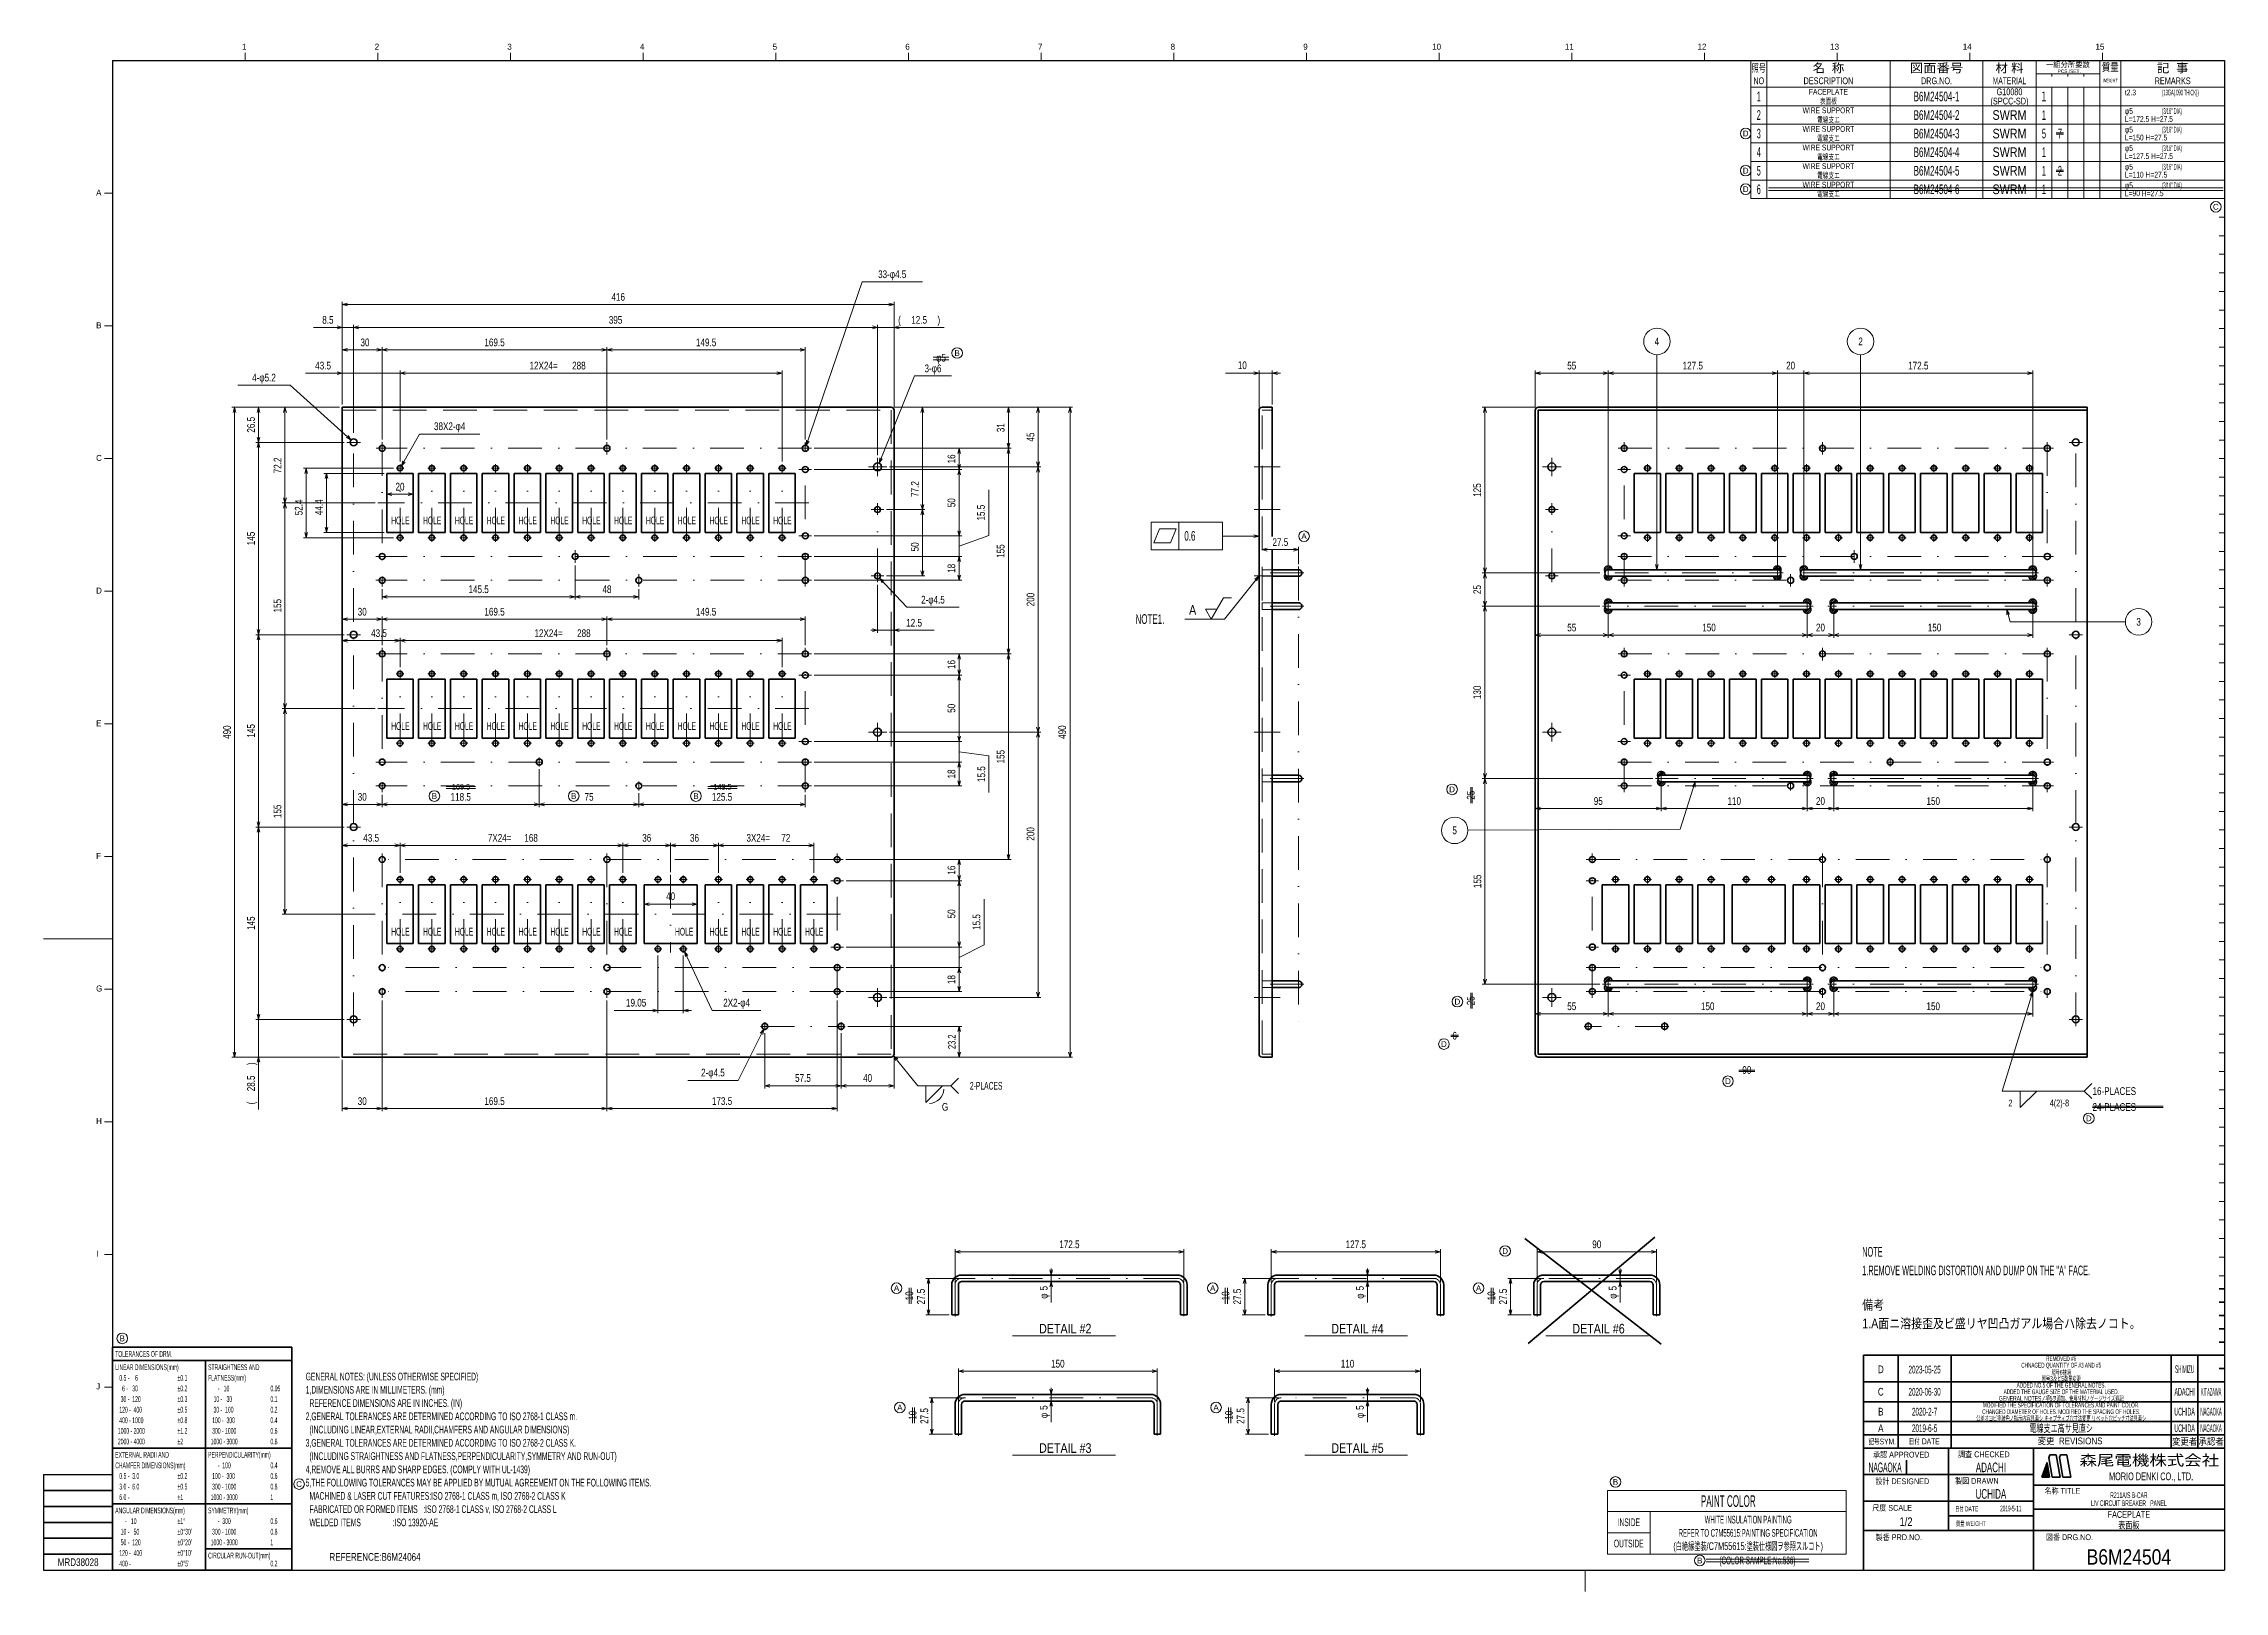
# Model space of a CAD drawing. Header units: millimetres. Extents: x 10 to 832, y 7 to 590.
import ezdxf
from ezdxf.enums import TextEntityAlignment as Align

# ---------------------------------------------------------------- set-up
doc = ezdxf.new("R2010")
doc.units = ezdxf.units.MM
for name, pattern in [('DASHDOT', [25.3, 12.7, -6.3, 0, -6.3]), ('DASHED', [19, 12.7, -6.3]), ('DIVIDE', [31.6, 12.7, -6.3, 0, -6.3, 0, -6.3])]:
    doc.linetypes.add(name, pattern=pattern)
for name, color, linetype in [('GR1_01', 7, 'Continuous'), ('GR1_05', 7, 'Continuous'), ('GR1_15', 7, 'Continuous'), ('GR1_16', 7, 'Continuous'), ('GR2_02', 7, 'Continuous'), ('図面枠B6M', 7, 'Continuous'), ('表題、部品表_01', 7, 'Continuous'), ('表題、部品表_02', 7, 'Continuous'), ('表題、部品表_03', 7, 'Continuous'), ('表題、部品表_Layer1', 7, 'Continuous')]:
    doc.layers.add(name, color=color, linetype=linetype)
doc.styles.add('HG丸ｺﾞｼｯｸM-PRO', font='')
doc.styles.get('HG丸ｺﾞｼｯｸM-PRO').set_extended_font_data('HG丸ｺﾞｼｯｸM-PRO')
pattern_1 = [(45, (0, 0), (-0.3535534, 0.3535534), [])]

msp = doc.modelspace()

# ---------------------------------------------------------------- texts
at = {"layer": 'GR1_05', "color": 3, "linetype": 'Continuous', "lineweight": 35, "style": 'HG丸ｺﾞｼｯｸM-PRO', "width": 0.782992}
msp.add_text('φ5', height=2.909, dxfattribs=at).set_placement((347.76, 469.67), align=Align.BOTTOM_CENTER)
at = {"layer": 'GR1_05', "color": 3, "linetype": 'Continuous', "lineweight": 35, "style": 'HG丸ｺﾞｼｯｸM-PRO'}
for s, height, rotation, width, p in [('169.5', 2.182, 0, 0.7847, (166.8, 308.53)), ('149.5', 2.182, 0, 0.7847, (265.38, 308.53)), ('90', 2.909, 0, 0.784542, (594.94, 135.5)), ('10', 2.909, 90, 0.784542, (338.12, 118.4)), ('10', 2.909, 90, 0.784542, (457.32, 118.4)), ('10', 2.909, 90, 0.784542, (557.52, 118.4)), ('27.5', 2.909, 90, 0.784749, (561.94, 118.12)), ('5', 2.91, 90, 0.784542, (603.26, 121.27)), ('φ', 2.91, 90, 0.781842, (603.26, 118.31)), ('10', 2.909, 90, 0.784542, (339.37, 73.4)), ('10', 2.909, 90, 0.784542, (458.57, 73.4))]:
    msp.add_text(s, height=height, rotation=rotation, dxfattribs=dict(at, width=width)).set_placement(p, align=Align.BOTTOM_CENTER)
at = {"layer": 'GR1_05', "color": 4, "linetype": 'Continuous', "lineweight": 35, "style": 'HG丸ｺﾞｼｯｸM-PRO', "width": 0.784542}
for p in [(549.74, 307.12), (549.74, 229.62)]:
    msp.add_text('25', height=2.909, rotation=90, dxfattribs=at).set_placement(p, align=Align.BOTTOM_CENTER)
at = {"layer": 'GR1_05', "color": 6, "linetype": 'Continuous', "lineweight": 35, "style": 'HG丸ｺﾞｼｯｸM-PRO', "width": 0.784542}
msp.add_text('6', height=2.91, rotation=0, dxfattribs=at).set_placement((541.37, 216.46), align=Align.MIDDLE_CENTER)
at = {"layer": 'GR1_05', "color": 254, "linetype": 'Continuous', "lineweight": 35, "style": 'HG丸ｺﾞｼｯｸM-PRO', "width": 0.784542}
msp.add_text('90', height=2.909, rotation=0, dxfattribs=at).set_placement((651.5, 201.19), align=Align.BOTTOM_CENTER)
at = {"layer": 'GR1_05', "color": 3, "linetype": 'Continuous', "lineweight": 35, "style": 'HG丸ｺﾞｼｯｸM-PRO', "width": 0.782951}
msp.add_text('24-PLACES', height=2.909, dxfattribs=at).set_placement((781.8, 189.59), align=Align.MIDDLE_LEFT)
at = {"layer": 'GR1_05', "color": 3, "linetype": 'Continuous', "lineweight": 35, "style": 'HG丸ｺﾞｼｯｸM-PRO', "width": 0.830402}
msp.add_text('DETAIL #6', height=3.636, dxfattribs=at).set_placement((595.59, 106.03), align=Align.MIDDLE_CENTER)
at = {"layer": 'GR1_15', "color": 254, "linetype": 'Continuous', "lineweight": 35, "style": 'HG丸ｺﾞｼｯｸM-PRO', "width": 0.784542}
for s, p in [('4', (617.61, 478.16)), ('2', (694.37, 478.16))]:
    msp.add_text(s, height=2.91, rotation=0, dxfattribs=at).set_placement(p, align=Align.MIDDLE_CENTER)
at = {"layer": 'GR1_15', "color": 6, "linetype": 'Continuous', "lineweight": 35, "style": 'HG丸ｺﾞｼｯｸM-PRO', "width": 0.784542}
for s, p in [('3', (799.18, 372.47)), ('5', (541.37, 293.86))]:
    msp.add_text(s, height=2.91, rotation=0, dxfattribs=at).set_placement(p, align=Align.MIDDLE_CENTER)
at = {"layer": 'GR1_16', "color": 3, "linetype": 'Continuous', "lineweight": 35, "style": 'HG丸ｺﾞｼｯｸM-PRO'}
for s, height, width, p in [('33-φ4.5', 2.909, 0.78372, (329.36, 501.16)), ('3-φ6', 2.909, 0.783086, (344.74, 465.67)), ('4-φ5.2', 2.909, 0.783565, (92.57, 462.2)), ('38X2-φ4', 2.909, 0.783496, (162.56, 443.86)), ('2-φ4.5', 2.909, 0.783565, (344.72, 378.48)), ('A', 3.64, 0.832844, (442.61, 374.02)), ('12.5', 2.909, 0.784749, (337.61, 369.78)), ('2X2-φ4', 2.909, 0.783323, (270.71, 226.59)), ('2-φ4.5', 2.909, 0.783565, (261.78, 200.25))]:
    msp.add_text(s, height=height, dxfattribs=dict(at, width=width)).set_placement(p, align=Align.BOTTOM_CENTER)
at = {"layer": 'GR1_16', "color": 4, "linetype": 'Continuous', "lineweight": 35, "style": 'HG丸ｺﾞｼｯｸM-PRO'}
for s, height, rotation, width, p in [('416', 2.909, 0, 0.784542, (226.09, 492.6)), ('55', 2.909, 0, 0.784542, (585.5, 466.72)), ('127.5', 2.909, 0, 0.7847, (631.13, 466.72)), ('20', 2.909, 0, 0.784542, (668, 466.72)), ('172.5', 2.909, 0, 0.7847, (716.13, 466.72)), ('26.5', 2.909, 90, 0.784749, (90, 446.74)), ('125', 2.909, 90, 0.784542, (552.17, 422.12)), ('145', 2.909, 90, 0.784542, (90, 403.87)), ('25', 2.909, 90, 0.784542, (552.17, 384.62)), ('130', 2.909, 90, 0.784542, (552.17, 345.87)), ('490', 2.909, 90, 0.784542, (80.96, 330.87)), ('145', 2.909, 90, 0.784542, (90, 331.37)), ('155', 2.909, 90, 0.784542, (552.29, 274.62)), ('145', 2.909, 90, 0.784542, (90, 258.87)), (')', 2.91, 90, 0.781868, (90, 205.89)), ('28.5', 2.909, 90, 0.784749, (90, 198.49)), ('(', 2.91, 90, 0.781868, (90, 191.09))]:
    msp.add_text(s, height=height, rotation=rotation, dxfattribs=dict(at, width=width)).set_placement(p, align=Align.BOTTOM_CENTER)
at = {"layer": 'GR1_16', "color": 3, "linetype": 'Continuous', "lineweight": 35, "style": 'HG丸ｺﾞｼｯｸM-PRO'}
for s, height, rotation, width, p in [('8.5', 2.909, 0, 0.784839, (116.65, 483.96)), ('395', 2.909, 0, 0.784542, (225.09, 483.96)), ('(', 2.91, 0, 0.781868, (332.12, 483.96)), ('12.5', 2.909, 0, 0.784749, (339.52, 483.96)), (')', 2.91, 0, 0.781868, (346.92, 483.96)), ('30', 2.909, 0, 0.784542, (130.62, 475.47)), ('169.5', 2.909, 0, 0.7847, (179.47, 475.47)), ('149.5', 2.909, 0, 0.7847, (259.22, 475.47)), ('43.5', 2.909, 0, 0.784749, (114.85, 466.72)), ('12X24=', 2.909, 0, 0.783889, (197.95, 466.72)), ('288', 2.909, 0, 0.784542, (211.27, 466.72)), ('31', 2.909, 90, 0.784542, (372.56, 445.62)), ('45', 2.909, 90, 0.784542, (383.82, 442.12)), ('72.2', 2.909, 90, 0.784749, (99.98, 431.43)), ('16', 2.909, 90, 0.784542, (354.01, 433.87)), ('20', 2.909, 0, 0.784542, (143.84, 421.09)), ('77.2', 2.909, 90, 0.784749, (340.22, 422.51)), ('52.4', 2.909, 90, 0.784749, (107.98, 415.58)), ('44.4', 2.909, 90, 0.784749, (115.63, 415.64)), ('50', 2.909, 90, 0.784542, (354.01, 417.37)), ('15.5', 2.909, 90, 0.784749, (365.13, 413.62)), ('27.5', 2.909, 0, 0.784749, (475.66, 400.18)), ('50', 2.909, 90, 0.784542, (340.22, 400.71)), ('155', 2.909, 90, 0.784542, (372.56, 399.12)), ('18', 2.909, 90, 0.784542, (354.01, 392.62)), ('155', 2.909, 90, 0.784542, (99.98, 378.52)), ('145.5', 2.909, 0, 0.7847, (173.47, 382.42)), ('48', 2.909, 0, 0.784542, (221.84, 382.42)), ('200', 2.909, 90, 0.784542, (383.82, 380.87)), ('43.5', 2.909, 0, 0.784749, (135.91, 365.87)), ('12X24=', 2.909, 0, 0.783889, (199.82, 365.87)), ('288', 2.909, 0, 0.784542, (213.14, 365.87)), ('16', 2.909, 90, 0.784542, (354.01, 356.37)), ('50', 2.909, 90, 0.784542, (354.01, 339.87)), ('490', 2.909, 90, 0.784542, (395.75, 330.87)), ('155', 2.909, 90, 0.784542, (372.56, 321.62)), ('18', 2.909, 90, 0.784542, (354.01, 315.12)), ('15.5', 2.909, 90, 0.784749, (365.27, 315.06)), ('30', 2.909, 0, 0.784542, (129.59, 304.16)), ('118.5', 2.909, 0, 0.7847, (166.72, 304.16)), ('75', 2.909, 0, 0.784542, (215.09, 304.16)), ('125.5', 2.909, 0, 0.7847, (265.22, 304.16)), ('155', 2.909, 90, 0.784542, (99.98, 301.02)), ('43.5', 2.909, 0, 0.784749, (132.97, 288.71)), ('7X24=', 2.909, 0, 0.78375, (181.4, 288.71)), ('168', 2.909, 0, 0.784542, (193.24, 288.71)), ('36', 2.909, 0, 0.784542, (236.84, 288.71)), ('36', 2.909, 0, 0.784542, (254.84, 288.71)), ('3X24=', 2.909, 0, 0.78375, (278.88, 288.71)), ('72', 2.909, 0, 0.784542, (289.24, 288.71)), ('200', 2.909, 90, 0.784542, (383.82, 292.53)), ('16', 2.909, 90, 0.784542, (354.01, 278.87)), ('40', 2.909, 0, 0.784542, (245.84, 266.69)), ('50', 2.909, 90, 0.784542, (354.01, 262.37)), ('15.5', 2.909, 90, 0.784749, (363.46, 259.3)), ('18', 2.909, 90, 0.784542, (354.01, 237.62)), ('19.05', 2.909, 0, 0.7847, (232.84, 226.57)), ('23.2', 2.909, 90, 0.724512, (354.14, 214.17)), ('57.5', 2.909, 0, 0.784749, (295.72, 198.19)), ('40', 2.909, 0, 0.784542, (320.09, 198.19)), ('30', 2.909, 0, 0.784542, (129.59, 189.48)), ('169.5', 2.909, 0, 0.7847, (179.47, 189.48)), ('173.5', 2.909, 0, 0.7847, (265.22, 189.48)), ('172.5', 2.909, 0, 0.7847, (396.16, 135.5)), ('127.5', 2.909, 0, 0.7847, (504.11, 135.5)), ('27.5', 2.909, 90, 0.784749, (342.54, 118.12)), ('5', 2.91, 90, 0.784542, (388.79, 121.27)), ('φ', 2.91, 90, 0.781842, (388.79, 118.31)), ('27.5', 2.909, 90, 0.784749, (461.73, 118.12)), ('5', 2.91, 90, 0.784542, (507.98, 121.27)), ('φ', 2.91, 90, 0.781842, (507.98, 118.31)), ('150', 2.909, 0, 0.784542, (391.79, 90.5)), ('110', 2.909, 0, 0.784542, (500.98, 90.5)), ('27.5', 2.909, 90, 0.784749, (343.79, 73.12)), ('5', 2.91, 90, 0.784542, (388.79, 76.27)), ('φ', 2.91, 90, 0.781842, (388.79, 73.31)), ('27.5', 2.909, 90, 0.784749, (462.98, 73.12)), ('5', 2.91, 90, 0.784542, (507.98, 76.27)), ('φ', 2.91, 90, 0.781842, (507.98, 73.31))]:
    msp.add_text(s, height=height, rotation=rotation, dxfattribs=dict(at, width=width)).set_placement(p, align=Align.BOTTOM_CENTER)
at = {"layer": 'GR1_16', "color": 4, "linetype": 'Continuous', "lineweight": 35, "style": 'HG丸ｺﾞｼｯｸM-PRO', "width": 0.784542}
msp.add_text('10', height=2.909, dxfattribs=at).set_placement((461.33, 466.84), align=Align.BOTTOM_CENTER)
at = {"layer": 'GR1_16', "color": 3, "linetype": 'Continuous', "lineweight": 35, "style": 'HG丸ｺﾞｼｯｸM-PRO'}
for s, height, width, p in [('HOLE', 2.909, 0.521888, (143.97, 410.67)), ('HOLE', 2.909, 0.521888, (155.97, 410.67)), ('HOLE', 2.909, 0.521888, (167.97, 410.67)), ('HOLE', 2.909, 0.521888, (179.97, 410.67)), ('HOLE', 2.909, 0.521888, (191.97, 410.67)), ('HOLE', 2.909, 0.521888, (203.97, 410.67)), ('HOLE', 2.909, 0.521888, (215.97, 410.67)), ('HOLE', 2.909, 0.521888, (227.97, 410.67)), ('HOLE', 2.909, 0.521888, (239.97, 410.67)), ('HOLE', 2.909, 0.521888, (251.97, 410.67)), ('HOLE', 2.909, 0.521888, (263.97, 410.67)), ('HOLE', 2.909, 0.521888, (275.97, 410.67)), ('HOLE', 2.909, 0.521888, (287.97, 410.67)), ('NOTE1.', 3.636, 0.618962, (426.51, 373.52)), ('HOLE', 2.909, 0.521888, (143.97, 333.17)), ('HOLE', 2.909, 0.521888, (155.97, 333.17)), ('HOLE', 2.909, 0.521888, (167.97, 333.17)), ('HOLE', 2.909, 0.521888, (179.97, 333.17)), ('HOLE', 2.909, 0.521888, (191.97, 333.17)), ('HOLE', 2.909, 0.521888, (203.97, 333.17)), ('HOLE', 2.909, 0.521888, (215.97, 333.17)), ('HOLE', 2.909, 0.521888, (227.97, 333.17)), ('HOLE', 2.909, 0.521888, (239.97, 333.17)), ('HOLE', 2.909, 0.521888, (251.97, 333.17)), ('HOLE', 2.909, 0.521888, (263.97, 333.17)), ('HOLE', 2.909, 0.521888, (275.97, 333.17)), ('HOLE', 2.909, 0.521888, (287.97, 333.17)), ('HOLE', 2.909, 0.521888, (143.97, 255.67)), ('HOLE', 2.909, 0.521888, (155.97, 255.67)), ('HOLE', 2.909, 0.521888, (167.97, 255.67)), ('HOLE', 2.909, 0.521888, (179.97, 255.67)), ('HOLE', 2.909, 0.521888, (191.97, 255.67)), ('HOLE', 2.909, 0.521888, (203.97, 255.67)), ('HOLE', 2.909, 0.521888, (215.97, 255.67)), ('HOLE', 2.909, 0.521888, (227.97, 255.67)), ('HOLE', 2.909, 0.521888, (250.93, 255.67)), ('HOLE', 2.909, 0.521888, (263.97, 255.67)), ('HOLE', 2.909, 0.521888, (275.97, 255.67)), ('HOLE', 2.909, 0.521888, (287.97, 255.67)), ('HOLE', 2.909, 0.521888, (299.97, 255.67)), ('G', 2.91, 0.783387, (349.28, 189.65)), ('2', 2.55, 0.740651, (750.86, 191.09)), ('4(2)-8', 2.545, 0.739781, (769.32, 191.09)), ('DETAIL #2', 3.636, 0.830402, (394.59, 106.03)), ('DETAIL #4', 3.636, 0.830402, (504.74, 106.03)), ('DETAIL #3', 3.636, 0.830402, (394.59, 61.03)), ('DETAIL #5', 3.636, 0.830402, (504.74, 61.03))]:
    msp.add_text(s, height=height, dxfattribs=dict(at, width=width)).set_placement(p, align=Align.MIDDLE_CENTER)
at = {"layer": 'GR1_16', "color": 4, "linetype": 'Continuous', "lineweight": 13, "style": 'HG丸ｺﾞｼｯｸM-PRO', "width": 0.618723}
msp.add_text('0.6', height=3.636, dxfattribs=at).set_placement((439.47, 404.86), align=Align.MIDDLE_LEFT)
at = {"layer": 'GR1_16', "color": 254, "linetype": 'Continuous', "lineweight": 35, "style": 'HG丸ｺﾞｼｯｸM-PRO'}
for s, width, p in [('30', 0.784542, (129.59, 373.95)), ('169.5', 0.7847, (179.47, 373.95)), ('149.5', 0.7847, (259.22, 373.95)), ('55', 0.784542, (585.5, 367.99)), ('150', 0.784542, (637.25, 367.99)), ('20', 0.784542, (679.25, 367.99)), ('150', 0.784542, (722.25, 367.99))]:
    msp.add_text(s, height=2.909, rotation=0, dxfattribs=dict(at, width=width)).set_placement(p, align=Align.BOTTOM_CENTER)
at = {"layer": 'GR1_16', "color": 254, "linetype": 'Continuous', "lineweight": 13, "style": 'HG丸ｺﾞｼｯｸM-PRO', "width": 0.784542}
for s, p in [('95', (595.5, 302.57)), ('110', (646.75, 302.57)), ('20', (679.25, 302.57)), ('150', (721.75, 302.57)), ('55', (585.5, 225.23)), ('150', (636.75, 225.23)), ('20', (679.25, 225.23)), ('150', (721.75, 225.23))]:
    msp.add_text(s, height=2.909, rotation=0, dxfattribs=at).set_placement(p, align=Align.BOTTOM_CENTER)
at = {"layer": 'GR1_16', "color": 3, "linetype": 'Continuous', "lineweight": 35, "style": 'HG丸ｺﾞｼｯｸM-PRO', "width": 0.522311}
msp.add_text('2-PLACES', height=2.909, rotation=360, dxfattribs=at).set_placement((370.92, 197.58), align=Align.MIDDLE_RIGHT)
at = {"layer": 'GR1_16', "color": 3, "linetype": 'Continuous', "lineweight": 35, "style": 'HG丸ｺﾞｼｯｸM-PRO', "width": 0.782951}
msp.add_text('16-PLACES', height=2.909, dxfattribs=at).set_placement((781.8, 195.59), align=Align.MIDDLE_LEFT)
at = {"layer": '図面枠B6M', "color": 3, "linetype": 'Continuous', "lineweight": 35, "style": 'HG丸ｺﾞｼｯｸM-PRO'}
for s, height, width, p in [('D', 2.91, 0.784656, (702, 90.7)), ('2023-05-25', 2.909, 0.488281, (718.5, 90.61)), ('CHNAGED QUANTITY OF #3 AND #5', 1.8182, 0.577578, (770, 92.26)), ('REMOVED #6', 1.818, 0.578072, (770, 94.74)), ('照号6抹消', 1.818, 0.619114, (770, 89.59)), ('SHIMIZU', 2.909, 0.359252, (816.5, 90.75)), ('ADDED THE GAUGE SIZE OF THE MATERIAL USED.', 1.8182, 0.578029, (770, 82.25)), ('照号3及ビ5数量変更', 1.818, 0.619114, (770, 87.23)), ('CHANGED DIAMETER OF HOLES. MODIFIED THE SPACING OF HOLES.', 1.8182, 0.57814, (770, 74.75)), ('GENERAL NOTESノ項5ヲ追加、使用材料ノゲージサイズ追記', 1.8182, 0.619037, (770, 79.75)), ('公差オヨビ塗装色ノ指示内容見直シ キャプティブ穴寸法変更 リベット穴ピッチ寸法見直シ', 1.8182, 0.618863, (770, 72.25)), ('表面板', 2.545, 0.741121, (795.5, 32)), ('MRD38028', 2.909, 0.783793, (22.5, 18)), ('REFERENCE:B6M24064', 2.9091, 0.783569, (134.41, 20))]:
    msp.add_text(s, height=height, dxfattribs=dict(at, width=width)).set_placement(p, align=Align.MIDDLE_CENTER)
for s, width, p in [('GENERAL NOTES: (UNLESS OTHERWISE SPECIFIED)', 0.52211, (108.29, 89.45)), ('1,DIMENSIONS ARE IN MILLIMETERS. (mm)', 0.522052, (108.29, 84.45)), ('2,GENERAL TOLERANCES ARE DETERMINED ACCORDING TO ISO 2768-1 CLASS m.', 0.522186, (108.29, 74.45)), ('  REFERENCE DIMENSIONS ARE IN INCHES. (IN)', 0.522009, (108.29, 79.45)), ('  (INCLUDING LINEAR,EXTERNAL RADII,CHAMFERS AND ANGULAR DIMENSIONS)', 0.522355, (108.29, 69.45)), ('3,GENERAL TOLERANCES ARE DETERMINED ACCORDING TO ISO 2768-2 CLASS K.', 0.52223, (108.29, 64.45)), ('  (INCLUDING STRAIGHTNESS AND FLATNESS,PERPENDICULARITY,SYMMETRY AND RUN-OUT)', 0.522087, (108.29, 59.45)), ('4,REMOVE ALL BURRS AND SHARP EDGES. (COMPLY WITH UL-1439)', 0.52235, (108.29, 54.45)), ('5,THE FOLLOWING TOLERANCES MAY BE APPLIED BY MUTUAL AGREEMENT ON THE FOLLOWING ITEMS.', 0.522482, (108.29, 49.45)), ('  MACHINED & LASER CUT FEATURES:ISO 2768-1 CLASS m, ISO 2768-2 CLASS K', 0.522369, (108.29, 44.45)), ('  WELDED ITEMS                 :ISO 13920-AE', 0.523476, (108.29, 34.45)), ('  FABRICATED OR FORMED ITEMS   :ISO 2768-1 CLASS v, ISO 2768-2 CLASS L', 0.522509, (108.29, 39.45))]:
    msp.add_text(s, height=2.9091, dxfattribs=dict(at, width=width)).set_placement(p, align=Align.TOP_LEFT)
at = {"layer": '表題、部品表_01', "color": 3, "linetype": 'Continuous', "lineweight": 35, "style": 'HG丸ｺﾞｼｯｸM-PRO'}
for s, height, width, p in [('NOTE', 3.636, 0.521195, (695, 135)), ('1.REMOVE WELDING DISTORTION AND DUMP ON THE "A" FACE.', 3.6364, 0.522399, (695, 128)), ('備考', 3.636, 0.830707, (695, 115)), ('1.A面ニ溶接歪及ビ盛リヤ凹凸ガアル場合ハ除去ノコト。', 3.6364, 0.830674, (695, 108))]:
    msp.add_text(s, height=height, dxfattribs=dict(at, width=width)).set_placement(p, align=Align.MIDDLE_LEFT)
at = {"layer": '表題、部品表_03', "color": 3, "linetype": 'Continuous', "lineweight": 35, "style": 'HG丸ｺﾞｼｯｸM-PRO'}
for s, height, width, p in [('1', 3.64, 0.521199, (656, 570.5)), ('FACEPLATE', 2.182, 0.692523, (682.25, 572.25)), ('表面板', 2.182, 0.692256, (682.25, 568.75)), ('B6M24504-1', 3.636, 0.619572, (723, 570.5)), ('(SPCC-SD)', 2.545, 0.652377, (750.5, 568.75)), ('G10080', 2.545, 0.740408, (750.5, 572.25)), ('１', 3.64, 0.578238, (763.5, 570.5)), ('2', 3.64, 0.521199, (656, 563.5)), ('WIRE SUPPORT', 2.1818, 0.691856, (682.25, 565.25)), ('WIRE SUPPORT', 2.1818, 0.691856, (682.25, 558.25)), ('電線支エ', 2.182, 0.692256, (682.25, 561.75)), ('B6M24504-2', 3.636, 0.619572, (723, 563.5)), ('SWRM', 3.636, 0.830719, (750.5, 563.5)), ('1', 3.64, 0.576062, (763.5, 563.5)), ('4', 3.64, 0.521199, (656, 549.5)), ('3', 3.64, 0.521199, (656, 556.5)), ('WIRE SUPPORT', 2.1818, 0.691856, (682.25, 551.25)), ('電線支エ', 2.182, 0.692256, (682.25, 554.75)), ('B6M24504-3', 3.636, 0.619572, (723, 556.5)), ('B6M24504-4', 3.636, 0.619572, (723, 549.5)), ('SWRM', 3.636, 0.830719, (750.5, 556.5)), ('SWRM', 3.636, 0.830719, (750.5, 549.5)), ('5', 3.64, 0.576062, (763.5, 556.5)), ('1', 3.64, 0.576062, (763.5, 549.5)), ('5', 3.64, 0.521199, (656, 542.5)), ('WIRE SUPPORT', 2.1818, 0.691856, (682.25, 544.25)), ('電線支エ', 2.182, 0.692256, (682.25, 547.75)), ('B6M24504-5', 3.636, 0.619572, (723, 542.5)), ('SWRM', 3.636, 0.830719, (750.5, 542.5)), ('1', 3.64, 0.576062, (763.5, 542.5)), ('6', 3.64, 0.521199, (656, 535.5)), ('電線支エ', 2.182, 0.692256, (682.25, 540.75))]:
    msp.add_text(s, height=height, dxfattribs=dict(at, width=width)).set_placement(p, align=Align.MIDDLE_CENTER)
for s, height, width, p in [('t2.3', 2.182, 0.690457, (794, 572)), ('(13GA(.090 THICK))', 2.1818, 0.416535, (808, 572)), ('φ5', 2.182, 0.691838, (794, 565)), ('φ5', 2.182, 0.691838, (794, 558)), ('L=172.5 H=27.5', 2.1818, 0.691185, (794, 562)), ('(3/16" DIA)', 2.1818, 0.416548, (808, 565)), ('(3/16" DIA)', 2.1818, 0.416548, (808, 558)), ('φ5', 2.182, 0.691838, (794, 551)), ('L=150 H=27.5', 2.1818, 0.691248, (794, 555)), ('(3/16" DIA)', 2.1818, 0.416548, (808, 551)), ('φ5', 2.182, 0.691838, (794, 544)), ('L=127.5 H=27.5', 2.1818, 0.691185, (794, 548)), ('(3/16" DIA)', 2.1818, 0.416548, (808, 544)), ('L=110 H=27.5', 2.1818, 0.691248, (794, 541))]:
    msp.add_text(s, height=height, dxfattribs=dict(at, width=width)).set_placement(p, align=Align.MIDDLE_LEFT)
at = {"layer": '表題、部品表_Layer1', "color": 3, "linetype": 'Continuous', "lineweight": 35, "style": 'HG丸ｺﾞｼｯｸM-PRO'}
for s, height, width, p in [('7', 3.64, 0.576062, (769.5, 556.5)), ('2', 3.64, 0.576062, (769.5, 542.5)), ('WIRE SUPPORT', 2.1818, 0.691856, (682.25, 537.25)), ('電線支エ', 2.182, 0.692256, (682.25, 533.75)), ('B6M24504-6', 3.636, 0.619572, (723, 535.5)), ('SWRM', 3.636, 0.830719, (750.5, 535.5)), ('1', 3.64, 0.576062, (763.5, 535.5))]:
    msp.add_text(s, height=height, dxfattribs=dict(at, width=width)).set_placement(p, align=Align.MIDDLE_CENTER)
for s, height, width, p in [('φ5', 2.182, 0.691838, (794, 537)), ('L=90 H=27.5', 2.1818, 0.691245, (794, 534)), ('(3/16" DIA)', 2.1818, 0.416548, (808, 537))]:
    msp.add_text(s, height=height, dxfattribs=dict(at, width=width)).set_placement(p, align=Align.MIDDLE_LEFT)
at = {"layer": '表題、部品表_Layer1', "color": 3, "linetype": 'Continuous', "lineweight": 13, "style": 'HG丸ｺﾞｼｯｸM-PRO', "width": 0.488473}
msp.add_text('(COLOR SAMPLE:No.536)', height=2.9091, dxfattribs=at).set_placement((655.5, 18.67), align=Align.MIDDLE_CENTER)

# ---------------------------------------------------------------- blocks, each defined once
blk = doc.blocks.new('BLKF023')
at = {"layer": '図面枠B6M', "color": 2, "linetype": 'Continuous', "lineweight": 25}
for p, q in [((35.5, 584), (35.5, 15)), ((35.5, 584), (831.5, 584)), ((831.5, 584), (831.5, 15)), ((9.5, 51), (9.5, 15)), ((9.5, 51), (35.5, 51)), ((9.5, 15), (831.5, 15))]:
    blk.add_line(p, q, dxfattribs=at)
at = {"layer": '図面枠B6M', "color": 4, "linetype": 'Continuous', "lineweight": 13}
for p, q in [((85.5, 587), (85.5, 584)), ((135.5, 587), (135.5, 584)), ((185.5, 587), (185.5, 584)), ((235.5, 587), (235.5, 584)), ((285.5, 587), (285.5, 584)), ((335.5, 587), (335.5, 584)), ((385.5, 587), (385.5, 584)), ((435.5, 587), (435.5, 584)), ((485.5, 587), (485.5, 584)), ((535.5, 587), (535.5, 584)), ((585.5, 587), (585.5, 584)), ((635.5, 587), (635.5, 584)), ((685.5, 587), (685.5, 584)), ((735.5, 587), (735.5, 584)), ((785.5, 587), (785.5, 584)), ((829.5, 567), (831.5, 567)), ((829.5, 560), (831.5, 560)), ((829.5, 553), (831.5, 553)), ((829.5, 546), (831.5, 546)), ((829.5, 539), (831.5, 539)), ((32.5, 534), (35.5, 534)), ((829.5, 532), (831.5, 532)), ((829.5, 525), (831.5, 525)), ((829.5, 518), (831.5, 518)), ((829.5, 511), (831.5, 511)), ((829.5, 504), (831.5, 504)), ((829.5, 497), (831.5, 497)), ((829.5, 490), (831.5, 490)), ((32.5, 484), (35.5, 484)), ((829.5, 483), (831.5, 483)), ((829.5, 476), (831.5, 476)), ((829.5, 469), (831.5, 469)), ((829.5, 462), (831.5, 462)), ((829.5, 455), (831.5, 455)), ((829.5, 448), (831.5, 448)), ((829.5, 441), (831.5, 441)), ((32.5, 434), (35.5, 434)), ((829.5, 434), (831.5, 434)), ((829.5, 427), (831.5, 427)), ((829.5, 420), (831.5, 420)), ((829.5, 413), (831.5, 413)), ((829.5, 406), (831.5, 406)), ((829.5, 399), (831.5, 399)), ((829.5, 392), (831.5, 392)), ((32.5, 384), (35.5, 384)), ((829.5, 385), (831.5, 385)), ((829.5, 378), (831.5, 378)), ((829.5, 371), (831.5, 371)), ((829.5, 364), (831.5, 364)), ((829.5, 357), (831.5, 357)), ((829.5, 350), (831.5, 350)), ((829.5, 343), (831.5, 343)), ((32.5, 334), (35.5, 334)), ((829.5, 336), (831.5, 336)), ((829.5, 329), (831.5, 329)), ((829.5, 322), (831.5, 322)), ((829.5, 315), (831.5, 315)), ((829.5, 308), (831.5, 308)), ((829.5, 301), (831.5, 301)), ((829.5, 294), (831.5, 294)), ((32.5, 284), (35.5, 284)), ((829.5, 287), (831.5, 287)), ((829.5, 280), (831.5, 280)), ((829.5, 273), (831.5, 273)), ((829.5, 266), (831.5, 266)), ((829.5, 259), (831.5, 259)), ((9.5, 253), (35.5, 253)), ((829.5, 252), (831.5, 252)), ((829.5, 245), (831.5, 245)), ((32.5, 234), (35.5, 234)), ((829.5, 238), (831.5, 238)), ((829.5, 231), (831.5, 231)), ((829.5, 224), (831.5, 224)), ((829.5, 217), (831.5, 217)), ((829.5, 210), (831.5, 210)), ((829.5, 203), (831.5, 203)), ((829.5, 196), (831.5, 196)), ((32.5, 184), (35.5, 184)), ((829.5, 189), (831.5, 189)), ((829.5, 182), (831.5, 182)), ((829.5, 175), (831.5, 175)), ((829.5, 168), (831.5, 168)), ((829.5, 161), (831.5, 161)), ((829.5, 154), (831.5, 154)), ((829.5, 147), (831.5, 147)), ((829.5, 140), (831.5, 140)), ((32.5, 134), (35.5, 134)), ((829.5, 133), (831.5, 133)), ((829.5, 126), (831.5, 126)), ((32.5, 84), (35.5, 84)), ((590.5, 7), (590.5, 15))]:
    blk.add_line(p, q, dxfattribs=at)
at = {"layer": '図面枠B6M', "color": 3, "linetype": 'Continuous', "lineweight": 35}
for p, q in [((831.5, 121), (829.5, 121)), ((831.5, 116), (829.5, 116)), ((831.5, 111), (829.5, 111)), ((831.5, 106), (829.5, 106)), ((831.5, 101), (829.5, 101)), ((695.5, 96), (695.5, 15)), ((695.5, 96), (831.5, 96)), ((708.5, 96), (708.5, 61)), ((728.5, 61), (728.5, 96)), ((811.5, 96), (811.5, 61)), ((821.5, 96), (821.5, 61)), ((831.5, 96), (829.5, 96)), ((831.5, 91), (829.5, 91)), ((695.5, 86), (831.5, 86)), ((695.5, 78.5), (831.5, 78.5)), ((695.5, 71), (831.5, 71)), ((695.5, 66), (831.5, 66)), ((695.5, 61), (831.5, 61)), ((727.5, 61), (727.5, 30)), ((759.5, 61), (759.5, 15)), ((765.34, 57.4), (765.73, 58.5)), ((765.73, 58.5), (768.14, 58.5)), ((769.64, 50), (768.14, 58.5)), ((769.68, 58.5), (769.32, 57.51)), ((769.68, 58.5), (772.14, 58.5)), ((773.64, 50), (772.14, 58.5)), ((695.5, 51), (759.5, 51)), ((711.73, 56.5), (711.73, 51)), ((762.64, 50), (764.66, 55.55)), ((762.64, 50), (765.64, 50)), ((762.66, 50), (765.19, 52.53)), ((762.71, 50.19), (765.17, 52.65)), ((762.79, 50.41), (765.15, 52.77)), ((762.8, 50), (765.21, 52.41)), ((762.87, 50.64), (765.13, 52.89)), ((762.94, 50), (765.24, 52.29)), ((762.95, 50.86), (765.11, 53.01)), ((763.04, 51.08), (765.09, 53.13)), ((763.08, 50), (765.26, 52.17)), ((763.12, 51.3), (765.07, 53.25)), ((763.2, 51.53), (765.05, 53.37)), ((763.22, 50), (765.28, 52.05)), ((763.28, 51.75), (765.02, 53.49)), ((763.36, 51.97), (765, 53.61)), ((763.36, 50), (765.3, 51.93)), ((763.44, 52.19), (764.98, 53.73)), ((763.51, 50), (765.32, 51.81)), ((763.52, 52.42), (764.96, 53.86)), ((763.6, 52.64), (764.94, 53.98)), ((763.65, 50), (765.34, 51.69)), ((763.68, 52.86), (764.92, 54.1)), ((763.76, 53.08), (764.9, 54.22)), ((763.79, 50), (765.36, 51.57)), ((763.84, 53.31), (764.88, 54.34)), ((763.93, 53.53), (764.85, 54.46)), ((763.93, 50), (765.38, 51.45)), ((764.01, 53.75), (764.83, 54.58)), ((764.07, 50), (765.41, 51.33)), ((764.09, 53.97), (764.81, 54.7)), ((764.17, 54.19), (764.79, 54.82)), ((764.21, 50), (765.43, 51.21)), ((764.25, 54.42), (764.77, 54.94)), ((764.33, 54.64), (764.75, 55.06)), ((764.35, 50), (765.45, 51.09)), ((764.41, 54.86), (764.73, 55.18)), ((764.49, 55.08), (764.71, 55.3)), ((764.5, 50), (765.47, 50.97)), ((764.57, 55.31), (764.68, 55.42)), ((764.64, 50), (765.49, 50.85)), ((764.65, 55.53), (764.66, 55.54)), ((765.64, 50), (764.66, 55.55)), ((764.78, 50), (765.51, 50.73)), ((764.92, 50), (765.53, 50.61)), ((765.06, 50), (765.55, 50.49)), ((765.2, 50), (765.58, 50.37)), ((766.64, 50), (765.34, 57.4)), ((765.34, 50), (765.6, 50.25)), ((765.49, 50), (765.62, 50.13)), ((765.63, 50), (765.64, 50.01)), ((766.64, 50), (769.64, 50)), ((770.64, 50), (769.32, 57.51)), ((770.64, 50), (773.64, 50)), ((9.5, 45), (35.5, 45)), ((759.5, 47), (831.5, 47)), ((9.5, 39), (35.5, 39)), ((9.5, 33), (35.5, 33)), ((695.5, 41), (759.5, 41)), ((727.5, 35.5), (759.5, 35.5)), ((759.5, 38), (831.5, 38)), ((9.5, 27), (35.5, 27)), ((695.5, 30), (831.5, 30)), ((9.5, 21), (35.5, 21))]:
    blk.add_line(p, q, dxfattribs=at)
at = {"layer": '図面枠B6M', "color": 4, "linetype": 'Continuous', "lineweight": 13, "style": 'HG丸ｺﾞｼｯｸM-PRO'}
for s, height, width, p in [('1', 2.25, 1.003994, (84.29, 587.45)), ('2', 2.25, 1.003994, (134.3, 587.45)), ('3', 2.25, 1.003994, (184.29, 587.45)), ('4', 2.25, 1.003994, (234.29, 587.45)), ('5', 2.25, 1.003994, (284.29, 587.45)), ('6', 2.25, 1.003994, (334.29, 587.45)), ('7', 2.25, 1.003994, (384.29, 587.45)), ('8', 2.25, 1.003994, (434.29, 587.45)), ('9', 2.25, 1.003994, (484.29, 587.45)), ('10', 2.255, 1.003994, (532.9, 587.45)), ('11', 2.255, 1.003994, (582.9, 587.45)), ('12', 2.255, 1.003994, (632.9, 587.45)), ('13', 2.255, 1.003994, (682.9, 587.45)), ('14', 2.255, 1.003994, (732.9, 587.45)), ('15', 2.255, 1.003994, (782.9, 587.45)), ('A', 2.25, 1.002405, (29.29, 532.45)), ('B', 2.25, 1.004704, (29.29, 482.45)), ('C', 2.25, 1.001214, (29.29, 432.45)), ('D', 2.25, 1.002334, (29.29, 382.45)), ('E', 2.25, 1.001589, (29.29, 332.45)), ('F', 2.25, 0.998986, (29.29, 282.45)), ('G', 2.25, 1.003714, (29.29, 232.45)), ('H', 2.25, 1.00207, (29.29, 182.45)), ('I', 2.25, 1.00207, (29.29, 132.45)), ('J', 2.25, 1.005117, (29.29, 82.45))]:
    blk.add_text(s, height=height, dxfattribs=dict(at, width=width)).set_placement(p, align=Align.BOTTOM_LEFT)
for s, height, width, p in [('記号SYM.', 2.182, 0.69227, (702.53, 63.49)), ('承認 APPROVED', 2.1818, 0.863151, (709.71, 58.54)), ('日付 DATE', 2.182, 0.692507, (718.37, 63.58)), ('調査 CHECKED', 2.182, 0.863174, (740.84, 58.67)), ('変更  REVISIONS', 2.5455, 0.887352, (773.35, 63.72)), ('変更者', 2.545, 0.887717, (816.5, 63.5)), ('承認者', 2.545, 0.887717, (826.5, 63.5)), ('設計 DESIGNED', 2.1818, 0.862613, (710.11, 48.51)), ('製図 DRAWN', 2.182, 0.863099, (738.2, 48.65)), ('名称 TITLE', 2.182, 0.862489, (770.47, 44.87)), ('尺度 SCALE', 2.182, 0.862581, (706.28, 38.49)), ('日付 DATE', 1.818, 0.618255, (734.38, 38.09)), ('質量 WEIGHT', 1.818, 0.618812, (735.96, 32.55)), ('製番 PRD.NO.', 2.182, 0.863299, (708.79, 27.41)), ('図番 DRG.NO.', 2.182, 0.863083, (773.12, 27.42))]:
    blk.add_text(s, height=height, dxfattribs=dict(at, width=width)).set_placement(p, align=Align.MIDDLE_CENTER)
at = {"layer": '図面枠B6M', "color": 2, "linetype": 'Continuous', "lineweight": 25, "style": 'HG丸ｺﾞｼｯｸM-PRO', "width": 1.206081}
blk.add_text('森尾電機株式会社', height=4, dxfattribs=at).set_placement((803.22, 56.43), align=Align.MIDDLE_CENTER)
at = {"layer": '図面枠B6M', "color": 3, "linetype": 'Continuous', "lineweight": 35, "style": 'HG丸ｺﾞｼｯｸM-PRO', "width": 0.652197}
blk.add_text('MORIO DENKI CO., LTD.', height=2.9091, dxfattribs=at).set_placement((803.88, 50.36), align=Align.MIDDLE_CENTER)
blk = doc.blocks.new('BLKF024')
at = {"layer": '図面枠B6M', "color": 3, "linetype": 'Continuous', "lineweight": 35, "style": 'HG丸ｺﾞｼｯｸM-PRO'}
for s, height, width, p in [('C', 2.91, 0.782198, (702, 82.25)), ('2020-06-30', 2.909, 0.488281, (718.5, 82.25)), ('ADDED NO.5 OF THE GENERAL NOTES.', 1.8182, 0.577833, (770, 84.75)), ('ADACHI', 2.909, 0.415454, (816.5, 82.25)), (' KITAZAWA ', 2.909, 0.308433, (826.5, 82.25)), ('B', 2.91, 0.78204, (702, 74.75)), ('2020-2-7', 2.909, 0.488281, (718.5, 74.75)), ('MODIFIED THE SPECIFICATION OF TOLERANCES AND PAINT COLOR.', 1.8182, 0.578204, (770, 77.25)), ('UCHIDA', 2.909, 0.415827, (816.5, 74.75)), ('NAGAOKA', 2.909, 0.334453, (826.5, 74.75)), ('A', 2.91, 0.782973, (702, 68.5)), ('2019-6-5', 2.909, 0.488281, (718.5, 68.5)), ('電線支エ高サ見直シ', 2.909, 0.651535, (770, 68.5)), ('UCHIDA', 2.909, 0.415827, (816.5, 68.5)), ('NAGAOKA', 2.909, 0.334453, (826.5, 68.5)), ('NAGAOKA', 3.636, 0.414524, (703.61, 53.75)), ('ADACHI', 3.636, 0.619335, (743.5, 53.75)), ('UCHIDA', 3.636, 0.61989, (743.5, 43.75)), ('L/V CIRCUIT BREAKER\u3000PANEL', 2.1818, 0.522183, (795.5, 40.25)), ('R211A/S B-CAR', 2.1818, 0.521847, (795.5, 43.25)), ('1/2', 3.273, 0.80628, (711.5, 33.25)), ('2019-5-11', 2.182, 0.482367, (751, 38.25)), ('FACEPLATE', 2.545, 0.742255, (795.5, 36)), ('B6M24504', 5.818, 0.845653, (795.5, 20))]:
    blk.add_text(s, height=height, dxfattribs=dict(at, width=width)).set_placement(p, align=Align.MIDDLE_CENTER)
blk = doc.blocks.new('BLKF025')
at = {"layer": '表題、部品表_02', "color": 4, "linetype": 'Continuous', "lineweight": 13}
for p, q in [((653, 574), (653, 567)), ((653, 574), (831.5, 574)), ((659, 574), (659, 567)), ((705.5, 574), (705.5, 567)), ((740.5, 574), (740.5, 567)), ((760.5, 574), (760.5, 567)), ((766.5, 574), (766.5, 567)), ((772.5, 574), (772.5, 567)), ((778.5, 567), (778.5, 574)), ((784.5, 574), (784.5, 567)), ((792.5, 574), (792.5, 567)), ((831.5, 574), (831.5, 567)), ((653, 567), (831.5, 567))]:
    blk.add_line(p, q, dxfattribs=at)
blk = doc.blocks.new('BLKF027')
at = {"layer": '表題、部品表_02', "color": 4, "linetype": 'Continuous', "lineweight": 13}
for p, q in [((653, 567), (653, 560)), ((653, 567), (831.5, 567)), ((653, 560), (831.5, 560)), ((659, 567), (659, 560)), ((705.5, 567), (705.5, 560)), ((740.5, 567), (740.5, 560)), ((760.5, 567), (760.5, 560)), ((766.5, 567), (766.5, 560)), ((772.5, 567), (772.5, 560)), ((778.5, 560), (778.5, 567)), ((784.5, 567), (784.5, 560)), ((792.5, 567), (792.5, 560)), ((831.5, 567), (831.5, 560))]:
    blk.add_line(p, q, dxfattribs=at)
blk = doc.blocks.new('BLKF029')
at = {"layer": '表題、部品表_02', "color": 4, "linetype": 'Continuous', "lineweight": 13}
for p, q in [((653, 560), (653, 553)), ((653, 560), (831.5, 560)), ((659, 560), (659, 553)), ((705.5, 560), (705.5, 553)), ((740.5, 560), (740.5, 553)), ((760.5, 560), (760.5, 553)), ((766.5, 560), (766.5, 553)), ((772.5, 560), (772.5, 553)), ((778.5, 553), (778.5, 560)), ((784.5, 560), (784.5, 553)), ((792.5, 560), (792.5, 553)), ((831.5, 560), (831.5, 553)), ((653, 553), (831.5, 553))]:
    blk.add_line(p, q, dxfattribs=at)
blk = doc.blocks.new('BLKF031')
at = {"layer": 'GR1_16', "linetype": 'DIVIDE', "lineweight": 13}
h = blk.add_hatch(dxfattribs=at)
h.set_pattern_fill('_USER', color=4, scale=0.5, angle=45, style=0, pattern_type=0)
h.set_pattern_definition(pattern_1)
edge = h.paths.add_edge_path(flags=0)
edge.add_arc((663, 392.12), 1.5, 323.1301, 540)
edge.add_line((661.5, 392.12), (663, 392.12))
edge.add_arc((663, 390.87), 1.25, 16.2602, 90, ccw=False)
edge = h.paths.add_edge_path(flags=0)
edge.add_arc((663, 389.62), 1.5, -180, 36.8699, ccw=False)
edge.add_line((661.5, 389.62), (663, 389.62))
edge.add_arc((663, 390.87), 1.25, 270, 343.7398)
at = {"layer": 'GR1_16', "color": 4, "linetype": 'DIVIDE', "lineweight": 13}
for centre, start, end in [((663, 392.12), 323.1301, 180), ((663, 389.62), 180, 36.8699)]:
    blk.add_arc(centre, 1.5, start, end, dxfattribs=at)
blk = doc.blocks.new('BLKF032')
at = {"layer": 'GR1_16', "linetype": 'DIVIDE', "lineweight": 13}
h = blk.add_hatch(dxfattribs=at)
h.set_pattern_fill('_USER', color=4, scale=0.5, angle=45, style=0, pattern_type=0)
h.set_pattern_definition(pattern_1)
edge = h.paths.add_edge_path(flags=0)
edge.add_arc((599.25, 392.12), 1.5, 0, 216.8699, ccw=False)
edge.add_line((600.75, 392.12), (599.25, 392.12))
edge.add_arc((599.25, 390.87), 1.25, 90, 163.7398)
edge = h.paths.add_edge_path(flags=0)
edge.add_arc((599.25, 389.62), 1.5, 143.1301, 360)
edge.add_line((600.75, 389.62), (599.25, 389.62))
edge.add_arc((599.25, 390.87), 1.25, 196.2602, 270, ccw=False)
at = {"layer": 'GR1_16', "color": 4, "linetype": 'DIVIDE', "lineweight": 13}
for centre, start, end in [((599.25, 392.12), 0, 216.8699), ((599.25, 389.62), 143.1301, 0)]:
    blk.add_arc(centre, 1.5, start, end, dxfattribs=at)
blk = doc.blocks.new('BLKF033')
at = {"layer": '表題、部品表_02', "color": 4, "linetype": 'Continuous', "lineweight": 13}
for p, q in [((653, 553), (653, 546)), ((653, 553), (831.5, 553)), ((659, 553), (659, 546)), ((705.5, 553), (705.5, 546)), ((740.5, 553), (740.5, 546)), ((760.5, 553), (760.5, 546)), ((766.5, 553), (766.5, 546)), ((772.5, 553), (772.5, 546)), ((778.5, 546), (778.5, 553)), ((784.5, 553), (784.5, 546)), ((792.5, 553), (792.5, 546)), ((831.5, 553), (831.5, 546)), ((653, 546), (831.5, 546))]:
    blk.add_line(p, q, dxfattribs=at)
blk = doc.blocks.new('BLKF035')
at = {"layer": 'GR2_02', "color": 3, "linetype": 'Continuous', "lineweight": 35}
for p, q in [((353.04, 66.25), (353.04, 77.5)), ((355.54, 66.25), (355.54, 77.5)), ((356.79, 81.25), (426.79, 81.25)), ((426.79, 78.75), (356.79, 78.75)), ((428.04, 66.25), (428.04, 77.5)), ((430.54, 77.5), (430.54, 66.25)), ((355.54, 66.25), (353.04, 66.25)), ((430.54, 66.25), (428.04, 66.25))]:
    blk.add_line(p, q, dxfattribs=at)
at = {"layer": 'GR2_02', "color": 4, "linetype": 'DASHDOT', "lineweight": 13}
for p, q in [((354.29, 77.5), (354.29, 65.62)), ((426.79, 80), (356.79, 80)), ((429.29, 77.5), (429.29, 65.8))]:
    blk.add_line(p, q, dxfattribs=at)
at = {"layer": 'GR2_02', "color": 3, "linetype": 'Continuous', "lineweight": 35}
for centre, radius, start, end in [((356.79, 77.5), 3.75, 90, 180), ((356.79, 77.5), 1.25, 90, 180), ((426.79, 77.5), 3.75, 0, 90), ((426.79, 77.5), 1.25, 0, 90)]:
    blk.add_arc(centre, radius, start, end, dxfattribs=at)
at = {"layer": 'GR2_02', "color": 4, "linetype": 'DASHDOT', "lineweight": 13}
for centre, start, end in [((356.79, 77.5), 90, 180), ((426.79, 77.5), 0, 90)]:
    blk.add_arc(centre, 2.5, start, end, dxfattribs=at)
blk = doc.blocks.new('FXTIP_ARROW_S')
at = {"color": 0, "linetype": 'Continuous', "lineweight": -2}
for q in [(-1, 0), (-0.97, 0.26), (-0.97, -0.26)]:
    blk.add_line((0, 0), q, dxfattribs=at)
blk = doc.blocks.new('FXTIP_ARROW_E')
at = {"color": 0, "linetype": 'Continuous', "lineweight": -2}
for q in [(-1, 0), (-0.97, 0.26), (-0.97, -0.26)]:
    blk.add_line((0, 0), q, dxfattribs=at)
blk = doc.blocks.new('BLKF036')
at = {"layer": 'GR2_02', "color": 3, "linetype": 'Continuous', "lineweight": 35}
for p, q in [((355.54, 126.25), (436.79, 126.25)), ((436.79, 123.75), (355.54, 123.75)), ((351.79, 111.25), (351.79, 122.5)), ((354.29, 111.25), (354.29, 122.5)), ((438.04, 111.25), (438.04, 122.5)), ((440.54, 122.5), (440.54, 111.25)), ((354.29, 111.25), (351.79, 111.25)), ((440.54, 111.25), (438.04, 111.25))]:
    blk.add_line(p, q, dxfattribs=at)
at = {"layer": 'GR2_02', "color": 4, "linetype": 'DASHDOT', "lineweight": 13}
for p, q in [((436.79, 125), (355.54, 125)), ((353.04, 122.5), (353.04, 110.62)), ((439.29, 122.5), (439.29, 110.8))]:
    blk.add_line(p, q, dxfattribs=at)
at = {"layer": 'GR2_02', "color": 3, "linetype": 'Continuous', "lineweight": 35}
for centre, radius, start, end in [((355.54, 122.5), 3.75, 90, 180), ((355.54, 122.5), 1.25, 90, 180), ((436.79, 122.5), 3.75, 0, 90), ((436.79, 122.5), 1.25, 0, 90)]:
    blk.add_arc(centre, radius, start, end, dxfattribs=at)
at = {"layer": 'GR2_02', "color": 4, "linetype": 'DASHDOT', "lineweight": 13}
for centre, start, end in [((355.54, 122.5), 90, 180), ((436.79, 122.5), 0, 90)]:
    blk.add_arc(centre, 2.5, start, end, dxfattribs=at)
blk = doc.blocks.new('BLKF037')
at = {"layer": 'GR1_01', "color": 3, "linetype": 'Continuous', "lineweight": 35}
for p, q in [((467.63, 209.52), (467.63, 452.22)), ((468.78, 453.37), (472.63, 453.37)), ((472.63, 404.68), (472.63, 453.37)), ((472.63, 208.37), (472.63, 399.68)), ((468.78, 208.37), (472.63, 208.37))]:
    blk.add_line(p, q, dxfattribs=at)
at = {"layer": 'GR1_01', "color": 4, "linetype": 'DASHED', "lineweight": 13}
for p, q in [((468.78, 209.52), (468.78, 452.22)), ((468.78, 452.22), (472.63, 452.22)), ((472.63, 209.52), (468.78, 209.52))]:
    blk.add_line(p, q, dxfattribs=at)
at = {"layer": 'GR1_01', "color": 3, "linetype": 'Continuous', "lineweight": 35}
for centre, start, end in [((468.78, 452.22), 90, 180), ((468.78, 209.52), 180, 270)]:
    blk.add_arc(centre, 1.15, start, end, dxfattribs=at)
blk = doc.blocks.new('BLKF039')
at = {"layer": '表題、部品表_01', "color": 4, "linetype": 'Continuous', "lineweight": 13}
for p, q in [((653, 584), (653, 574)), ((653, 584), (831.5, 584)), ((659, 584), (659, 574)), ((705.5, 584), (705.5, 574)), ((740.5, 584), (740.5, 574)), ((760.5, 584), (760.5, 574)), ((784.5, 584), (784.5, 574)), ((792.5, 584), (792.5, 574)), ((831.5, 584), (831.5, 574)), ((760.5, 579), (784.5, 579)), ((766.5, 578), (766.5, 579)), ((772.5, 579), (772.5, 578)), ((778.5, 579), (778.5, 578)), ((653, 574), (831.5, 574))]:
    blk.add_line(p, q, dxfattribs=at)
at = {"layer": '表題、部品表_01', "color": 3, "linetype": 'Continuous', "lineweight": 35, "style": 'HG丸ｺﾞｼｯｸM-PRO'}
for s, height, width, p in [('一組分所要数', 2.036, 0.966638, (772.5, 582.5)), ('照号', 2.909, 0.651535, (656, 581.2)), ('NO', 2.545, 0.740841, (656, 576.4)), ('DESCRIPTION', 2.5455, 0.741365, (682.25, 576.4)), ('名  称', 3.273, 1.042426, (682.25, 581.2)), ('図面番号', 3.273, 1.127518, (723, 581.2)), ('DRG.NO.', 2.545, 0.741189, (723, 576.4)), ('材 料', 3.273, 1.042439, (750.5, 581.2)), ('MATERIAL', 2.545, 0.594756, (750.5, 576.4)), ('PCS./SET.', 1.309, 0.862935, (773, 580)), ('質量', 2.909, 0.781842, (788.5, 581.5)), ('WEIGHT', 1.309, 0.635507, (788.5, 576.5)), ('REMARKS', 2.545, 0.742803, (812, 576.4)), ('記  事', 3.273, 1.042426, (812, 581.2))]:
    blk.add_text(s, height=height, dxfattribs=dict(at, width=width)).set_placement(p, align=Align.MIDDLE_CENTER)
blk = doc.blocks.new('BLKF038')
at = {"layer": '表題、部品表_01', "color": 3, "linetype": 'Continuous', "lineweight": 13}
blk.add_blockref('BLKF039', (0, 0), dxfattribs=at)
blk = doc.blocks.new('BLKF040')
at = {"layer": 'GR1_16', "linetype": 'DIVIDE', "lineweight": 13}
h = blk.add_hatch(dxfattribs=at)
h.set_pattern_fill('_USER', color=4, scale=0.5, angle=45, style=0, pattern_type=0)
h.set_pattern_definition(pattern_1)
edge = h.paths.add_edge_path(flags=0)
edge.add_arc((599.25, 379.62), 1.5, 0, 216.8699, ccw=False)
edge.add_line((600.75, 379.62), (599.25, 379.62))
edge.add_arc((599.25, 378.37), 1.25, 90, 163.7398)
edge = h.paths.add_edge_path(flags=0)
edge.add_arc((599.25, 377.12), 1.5, 143.1301, 360)
edge.add_line((600.75, 377.12), (599.25, 377.12))
edge.add_arc((599.25, 378.37), 1.25, 196.2602, 270, ccw=False)
at = {"layer": 'GR1_16', "color": 4, "linetype": 'DIVIDE', "lineweight": 13}
for centre, start, end in [((599.25, 379.62), 0, 216.8699), ((599.25, 377.12), 143.1301, 0)]:
    blk.add_arc(centre, 1.5, start, end, dxfattribs=at)
blk = doc.blocks.new('BLKF041')
at = {"layer": 'GR1_16', "linetype": 'DIVIDE', "lineweight": 13}
h = blk.add_hatch(dxfattribs=at)
h.set_pattern_fill('_USER', color=4, scale=0.5, angle=45, style=0, pattern_type=0)
h.set_pattern_definition(pattern_1)
edge = h.paths.add_edge_path(flags=0)
edge.add_arc((619.25, 314.62), 1.5, 0, 216.8699, ccw=False)
edge.add_line((620.75, 314.62), (619.25, 314.62))
edge.add_arc((619.25, 313.37), 1.25, 90, 163.7398)
edge = h.paths.add_edge_path(flags=0)
edge.add_arc((619.25, 312.12), 1.5, 143.1301, 360)
edge.add_line((620.75, 312.12), (619.25, 312.12))
edge.add_arc((619.25, 313.37), 1.25, 196.2602, 270, ccw=False)
at = {"layer": 'GR1_16', "color": 4, "linetype": 'DIVIDE', "lineweight": 13}
for centre, start, end in [((619.25, 314.62), 0, 216.8699), ((619.25, 312.12), 143.1301, 0)]:
    blk.add_arc(centre, 1.5, start, end, dxfattribs=at)
blk = doc.blocks.new('BLKF042')
at = {"layer": 'GR1_16', "linetype": 'DIVIDE', "lineweight": 13}
h = blk.add_hatch(dxfattribs=at)
h.set_pattern_fill('_USER', color=4, scale=0.5, angle=45, style=0, pattern_type=0)
h.set_pattern_definition(pattern_1)
edge = h.paths.add_edge_path(flags=0)
edge.add_arc((599.25, 237.12), 1.5, 0, 216.8699, ccw=False)
edge.add_line((600.75, 237.12), (599.25, 237.12))
edge.add_arc((599.25, 235.87), 1.25, 90, 163.7398)
edge = h.paths.add_edge_path(flags=0)
edge.add_arc((599.25, 234.62), 1.5, 143.1301, 360)
edge.add_line((600.75, 234.62), (599.25, 234.62))
edge.add_arc((599.25, 235.87), 1.25, 196.2602, 270, ccw=False)
at = {"layer": 'GR1_16', "color": 4, "linetype": 'DIVIDE', "lineweight": 13}
for centre, start, end in [((599.25, 237.12), 0, 216.8699), ((599.25, 234.62), 143.1301, 0)]:
    blk.add_arc(centre, 1.5, start, end, dxfattribs=at)
blk = doc.blocks.new('BLKF043')
at = {"layer": 'GR1_16', "linetype": 'DIVIDE', "lineweight": 13}
h = blk.add_hatch(dxfattribs=at)
h.set_pattern_fill('_USER', color=4, scale=0.5, angle=45, style=0, pattern_type=0)
h.set_pattern_definition(pattern_1)
edge = h.paths.add_edge_path(flags=0)
edge.add_arc((684.25, 237.12), 1.5, 0, 216.8699, ccw=False)
edge.add_line((685.75, 237.12), (684.25, 237.12))
edge.add_arc((684.25, 235.87), 1.25, 90, 163.7398)
edge = h.paths.add_edge_path(flags=0)
edge.add_arc((684.25, 234.62), 1.5, 143.1301, 360)
edge.add_line((685.75, 234.62), (684.25, 234.62))
edge.add_arc((684.25, 235.87), 1.25, 196.2602, 270, ccw=False)
at = {"layer": 'GR1_16', "color": 4, "linetype": 'DIVIDE', "lineweight": 13}
for centre, start, end in [((684.25, 237.12), 0, 216.8699), ((684.25, 234.62), 143.1301, 0)]:
    blk.add_arc(centre, 1.5, start, end, dxfattribs=at)
blk = doc.blocks.new('BLKF044')
at = {"layer": 'GR1_16', "linetype": 'DIVIDE', "lineweight": 13}
h = blk.add_hatch(dxfattribs=at)
h.set_pattern_fill('_USER', color=4, scale=0.5, angle=45, style=0, pattern_type=0)
h.set_pattern_definition(pattern_1)
edge = h.paths.add_edge_path(flags=0)
edge.add_arc((684.25, 314.62), 1.5, 0, 216.8699, ccw=False)
edge.add_line((685.75, 314.62), (684.25, 314.62))
edge.add_arc((684.25, 313.37), 1.25, 90, 163.7398)
edge = h.paths.add_edge_path(flags=0)
edge.add_arc((684.25, 312.12), 1.5, 143.1301, 360)
edge.add_line((685.75, 312.12), (684.25, 312.12))
edge.add_arc((684.25, 313.37), 1.25, 196.2602, 270, ccw=False)
at = {"layer": 'GR1_16', "color": 4, "linetype": 'DIVIDE', "lineweight": 13}
for centre, start, end in [((684.25, 314.62), 0, 216.8699), ((684.25, 312.12), 143.1301, 0)]:
    blk.add_arc(centre, 1.5, start, end, dxfattribs=at)
blk = doc.blocks.new('BLKF045')
at = {"layer": 'GR1_16', "linetype": 'DIVIDE', "lineweight": 13}
h = blk.add_hatch(dxfattribs=at)
h.set_pattern_fill('_USER', color=4, scale=0.5, angle=45, style=0, pattern_type=0)
h.set_pattern_definition(pattern_1)
edge = h.paths.add_edge_path(flags=0)
edge.add_arc((684.25, 379.62), 1.5, 0, 216.8699, ccw=False)
edge.add_line((685.75, 379.62), (684.25, 379.62))
edge.add_arc((684.25, 378.37), 1.25, 90, 163.7398)
edge = h.paths.add_edge_path(flags=0)
edge.add_arc((684.25, 377.12), 1.5, 143.1301, 360)
edge.add_line((685.75, 377.12), (684.25, 377.12))
edge.add_arc((684.25, 378.37), 1.25, 196.2602, 270, ccw=False)
at = {"layer": 'GR1_16', "color": 4, "linetype": 'DIVIDE', "lineweight": 13}
for centre, start, end in [((684.25, 379.62), 0, 216.8699), ((684.25, 377.12), 143.1301, 0)]:
    blk.add_arc(centre, 1.5, start, end, dxfattribs=at)
blk = doc.blocks.new('BLKF046')
at = {"layer": 'GR1_16', "linetype": 'DIVIDE', "lineweight": 13}
h = blk.add_hatch(dxfattribs=at)
h.set_pattern_fill('_USER', color=4, scale=0.5, angle=45, style=0, pattern_type=0)
h.set_pattern_definition(pattern_1)
edge = h.paths.add_edge_path(flags=0)
edge.add_arc((673, 392.12), 1.5, 0, 216.8699, ccw=False)
edge.add_line((674.5, 392.12), (673, 392.12))
edge.add_arc((673, 390.87), 1.25, 90, 163.7398)
edge = h.paths.add_edge_path(flags=0)
edge.add_arc((673, 389.62), 1.5, 143.1301, 360)
edge.add_line((674.5, 389.62), (673, 389.62))
edge.add_arc((673, 390.87), 1.25, 196.2602, 270, ccw=False)
at = {"layer": 'GR1_16', "color": 4, "linetype": 'DIVIDE', "lineweight": 13}
for centre, start, end in [((673, 392.12), 0, 216.8699), ((673, 389.62), 143.1301, 0)]:
    blk.add_arc(centre, 1.5, start, end, dxfattribs=at)
blk = doc.blocks.new('BLKF047')
at = {"layer": 'GR1_16', "linetype": 'DIVIDE', "lineweight": 13}
h = blk.add_hatch(dxfattribs=at)
h.set_pattern_fill('_USER', color=4, scale=0.5, angle=45, style=0, pattern_type=0)
h.set_pattern_definition(pattern_1)
edge = h.paths.add_edge_path(flags=0)
edge.add_arc((674.25, 379.62), 1.5, 323.1301, 540)
edge.add_line((672.75, 379.62), (674.25, 379.62))
edge.add_arc((674.25, 378.37), 1.25, 16.2602, 90, ccw=False)
edge = h.paths.add_edge_path(flags=0)
edge.add_arc((674.25, 377.12), 1.5, -180, 36.8699, ccw=False)
edge.add_line((672.75, 377.12), (674.25, 377.12))
edge.add_arc((674.25, 378.37), 1.25, 270, 343.7398)
at = {"layer": 'GR1_16', "color": 4, "linetype": 'DIVIDE', "lineweight": 13}
for centre, start, end in [((674.25, 379.62), 323.1301, 180), ((674.25, 377.12), 180, 36.8699)]:
    blk.add_arc(centre, 1.5, start, end, dxfattribs=at)
blk = doc.blocks.new('BLKF048')
at = {"layer": 'GR1_16', "linetype": 'DIVIDE', "lineweight": 13}
h = blk.add_hatch(dxfattribs=at)
h.set_pattern_fill('_USER', color=4, scale=0.5, angle=45, style=0, pattern_type=0)
h.set_pattern_definition(pattern_1)
edge = h.paths.add_edge_path(flags=0)
edge.add_arc((759.25, 392.12), 1.5, 323.1301, 540)
edge.add_line((757.75, 392.12), (759.25, 392.12))
edge.add_arc((759.25, 390.87), 1.25, 16.2602, 90, ccw=False)
edge = h.paths.add_edge_path(flags=0)
edge.add_arc((759.25, 389.62), 1.5, -180, 36.8699, ccw=False)
edge.add_line((757.75, 389.62), (759.25, 389.62))
edge.add_arc((759.25, 390.87), 1.25, 270, 343.7398)
at = {"layer": 'GR1_16', "color": 4, "linetype": 'DIVIDE', "lineweight": 13}
for centre, start, end in [((759.25, 392.12), 323.1301, 180), ((759.25, 389.62), 180, 36.8699)]:
    blk.add_arc(centre, 1.5, start, end, dxfattribs=at)
blk = doc.blocks.new('BLKF049')
at = {"layer": 'GR1_16', "linetype": 'DIVIDE', "lineweight": 13}
h = blk.add_hatch(dxfattribs=at)
h.set_pattern_fill('_USER', color=4, scale=0.5, angle=45, style=0, pattern_type=0)
h.set_pattern_definition(pattern_1)
edge = h.paths.add_edge_path(flags=0)
edge.add_arc((759.25, 379.62), 1.5, 323.1301, 540)
edge.add_line((757.75, 379.62), (759.25, 379.62))
edge.add_arc((759.25, 378.37), 1.25, 16.2602, 90, ccw=False)
edge = h.paths.add_edge_path(flags=0)
edge.add_arc((759.25, 377.12), 1.5, -180, 36.8699, ccw=False)
edge.add_line((757.75, 377.12), (759.25, 377.12))
edge.add_arc((759.25, 378.37), 1.25, 270, 343.7398)
at = {"layer": 'GR1_16', "color": 4, "linetype": 'DIVIDE', "lineweight": 13}
for centre, start, end in [((759.25, 379.62), 323.1301, 180), ((759.25, 377.12), 180, 36.8699)]:
    blk.add_arc(centre, 1.5, start, end, dxfattribs=at)
blk = doc.blocks.new('BLKF050')
at = {"layer": 'GR1_16', "linetype": 'DIVIDE', "lineweight": 13}
h = blk.add_hatch(dxfattribs=at)
h.set_pattern_fill('_USER', color=4, scale=0.5, angle=45, style=0, pattern_type=0)
h.set_pattern_definition(pattern_1)
edge = h.paths.add_edge_path(flags=0)
edge.add_arc((759.25, 314.62), 1.5, 323.1301, 540)
edge.add_line((757.75, 314.62), (759.25, 314.62))
edge.add_arc((759.25, 313.37), 1.25, 16.2602, 90, ccw=False)
edge = h.paths.add_edge_path(flags=0)
edge.add_arc((759.25, 312.12), 1.5, -180, 36.8699, ccw=False)
edge.add_line((757.75, 312.12), (759.25, 312.12))
edge.add_arc((759.25, 313.37), 1.25, 270, 343.7398)
at = {"layer": 'GR1_16', "color": 4, "linetype": 'DIVIDE', "lineweight": 13}
for centre, start, end in [((759.25, 314.62), 323.1301, 180), ((759.25, 312.12), 180, 36.8699)]:
    blk.add_arc(centre, 1.5, start, end, dxfattribs=at)
blk = doc.blocks.new('BLKF051')
at = {"layer": 'GR1_16', "linetype": 'DIVIDE', "lineweight": 13}
h = blk.add_hatch(dxfattribs=at)
h.set_pattern_fill('_USER', color=4, scale=0.5, angle=45, style=0, pattern_type=0)
h.set_pattern_definition(pattern_1)
edge = h.paths.add_edge_path(flags=0)
edge.add_arc((674.25, 314.62), 1.5, 323.1301, 540)
edge.add_line((672.75, 314.62), (674.25, 314.62))
edge.add_arc((674.25, 313.37), 1.25, 16.2602, 90, ccw=False)
edge = h.paths.add_edge_path(flags=0)
edge.add_arc((674.25, 312.12), 1.5, -180, 36.8699, ccw=False)
edge.add_line((672.75, 312.12), (674.25, 312.12))
edge.add_arc((674.25, 313.37), 1.25, 270, 343.7398)
at = {"layer": 'GR1_16', "color": 4, "linetype": 'DIVIDE', "lineweight": 13}
for centre, start, end in [((674.25, 314.62), 323.1301, 180), ((674.25, 312.12), 180, 36.8699)]:
    blk.add_arc(centre, 1.5, start, end, dxfattribs=at)
blk = doc.blocks.new('BLKF052')
at = {"layer": 'GR1_16', "linetype": 'DIVIDE', "lineweight": 13}
h = blk.add_hatch(dxfattribs=at)
h.set_pattern_fill('_USER', color=4, scale=0.5, angle=45, style=0, pattern_type=0)
h.set_pattern_definition(pattern_1)
edge = h.paths.add_edge_path(flags=0)
edge.add_arc((674.25, 237.12), 1.5, 323.1301, 540)
edge.add_line((672.75, 237.12), (674.25, 237.12))
edge.add_arc((674.25, 235.87), 1.25, 16.2602, 90, ccw=False)
edge = h.paths.add_edge_path(flags=0)
edge.add_arc((674.25, 234.62), 1.5, -180, 36.8699, ccw=False)
edge.add_line((672.75, 234.62), (674.25, 234.62))
edge.add_arc((674.25, 235.87), 1.25, 270, 343.7398)
at = {"layer": 'GR1_16', "color": 4, "linetype": 'DIVIDE', "lineweight": 13}
for centre, start, end in [((674.25, 237.12), 323.1301, 180), ((674.25, 234.62), 180, 36.8699)]:
    blk.add_arc(centre, 1.5, start, end, dxfattribs=at)
blk = doc.blocks.new('BLKF053')
at = {"layer": 'GR1_16', "linetype": 'DIVIDE', "lineweight": 13}
h = blk.add_hatch(dxfattribs=at)
h.set_pattern_fill('_USER', color=4, scale=0.5, angle=45, style=0, pattern_type=0)
h.set_pattern_definition(pattern_1)
edge = h.paths.add_edge_path(flags=0)
edge.add_arc((759.25, 237.12), 1.5, 323.1301, 540)
edge.add_line((757.75, 237.12), (759.25, 237.12))
edge.add_arc((759.25, 235.87), 1.25, 16.2602, 90, ccw=False)
edge = h.paths.add_edge_path(flags=0)
edge.add_arc((759.25, 234.62), 1.5, -180, 36.8699, ccw=False)
edge.add_line((757.75, 234.62), (759.25, 234.62))
edge.add_arc((759.25, 235.87), 1.25, 270, 343.7398)
at = {"layer": 'GR1_16', "color": 4, "linetype": 'DIVIDE', "lineweight": 13}
for centre, start, end in [((759.25, 237.12), 323.1301, 180), ((759.25, 234.62), 180, 36.8699)]:
    blk.add_arc(centre, 1.5, start, end, dxfattribs=at)
blk = doc.blocks.new('BLKF054')
at = {"layer": 'GR1_16', "color": 4, "linetype": 'Continuous', "lineweight": 13}
for p, q in [((342.08, 197.58), (342.08, 191.33)), ((342.08, 191.33), (348.33, 197.58))]:
    blk.add_line(p, q, dxfattribs=at)
blk.add_arc((343.23, 196.43), 5.55, 271.86048, 358.13952, dxfattribs=at)
blk = doc.blocks.new('BLKF055')
at = {"layer": '表題、部品表_02', "color": 4, "linetype": 'Continuous', "lineweight": 13}
for p, q in [((653, 546), (653, 539)), ((653, 546), (831.5, 546)), ((659, 546), (659, 539)), ((705.5, 546), (705.5, 539)), ((740.5, 546), (740.5, 539)), ((760.5, 546), (760.5, 539)), ((766.5, 546), (766.5, 539)), ((772.5, 546), (772.5, 539)), ((778.5, 539), (778.5, 546)), ((784.5, 546), (784.5, 539)), ((792.5, 546), (792.5, 539)), ((831.5, 546), (831.5, 539)), ((653, 539), (831.5, 539))]:
    blk.add_line(p, q, dxfattribs=at)
blk = doc.blocks.new('BLKF057')
at = {"layer": 'GR2_02', "color": 3, "linetype": 'Continuous', "lineweight": 35}
for p, q in [((472.23, 66.25), (472.23, 77.5)), ((474.73, 66.25), (474.73, 77.5)), ((475.98, 81.25), (525.98, 81.25)), ((525.98, 78.75), (475.98, 78.75)), ((527.23, 66.25), (527.23, 77.5)), ((529.73, 77.5), (529.73, 66.25)), ((474.73, 66.25), (472.23, 66.25)), ((529.73, 66.25), (527.23, 66.25))]:
    blk.add_line(p, q, dxfattribs=at)
at = {"layer": 'GR2_02', "color": 4, "linetype": 'DASHDOT', "lineweight": 13}
for p, q in [((473.48, 77.5), (473.48, 65.62)), ((525.98, 80), (475.98, 80)), ((528.48, 77.5), (528.48, 65.8))]:
    blk.add_line(p, q, dxfattribs=at)
at = {"layer": 'GR2_02', "color": 3, "linetype": 'Continuous', "lineweight": 35}
for centre, radius, start, end in [((475.98, 77.5), 3.75, 90, 180), ((475.98, 77.5), 1.25, 90, 180), ((525.98, 77.5), 3.75, 0, 90), ((525.98, 77.5), 1.25, 0, 90)]:
    blk.add_arc(centre, radius, start, end, dxfattribs=at)
at = {"layer": 'GR2_02', "color": 4, "linetype": 'DASHDOT', "lineweight": 13}
for centre, start, end in [((475.98, 77.5), 90, 180), ((525.98, 77.5), 0, 90)]:
    blk.add_arc(centre, 2.5, start, end, dxfattribs=at)
blk = doc.blocks.new('BLKF058')
at = {"layer": 'GR2_02', "color": 3, "linetype": 'Continuous', "lineweight": 35}
for p, q in [((474.73, 126.25), (533.48, 126.25)), ((533.48, 123.75), (474.73, 123.75)), ((470.98, 111.25), (470.98, 122.5)), ((473.48, 111.25), (473.48, 122.5)), ((534.73, 111.25), (534.73, 122.5)), ((537.23, 122.5), (537.23, 111.25)), ((473.48, 111.25), (470.98, 111.25)), ((537.23, 111.25), (534.73, 111.25))]:
    blk.add_line(p, q, dxfattribs=at)
at = {"layer": 'GR2_02', "color": 4, "linetype": 'DASHDOT', "lineweight": 13}
for p, q in [((533.48, 125), (474.73, 125)), ((472.23, 122.5), (472.23, 110.62)), ((535.98, 122.5), (535.98, 110.8))]:
    blk.add_line(p, q, dxfattribs=at)
at = {"layer": 'GR2_02', "color": 3, "linetype": 'Continuous', "lineweight": 35}
for centre, radius, start, end in [((474.73, 122.5), 3.75, 90, 180), ((474.73, 122.5), 1.25, 90, 180), ((533.48, 122.5), 3.75, 0, 90), ((533.48, 122.5), 1.25, 0, 90)]:
    blk.add_arc(centre, radius, start, end, dxfattribs=at)
at = {"layer": 'GR2_02', "color": 4, "linetype": 'DASHDOT', "lineweight": 13}
for centre, start, end in [((474.73, 122.5), 90, 180), ((533.48, 122.5), 0, 90)]:
    blk.add_arc(centre, 2.5, start, end, dxfattribs=at)
blk = doc.blocks.new('BLKF059')
at = {"layer": '表題、部品表_02', "color": 4, "linetype": 'Continuous', "lineweight": 13}
for p, q in [((653, 539), (653, 532)), ((653, 539), (831.5, 539)), ((659, 539), (659, 532)), ((705.5, 539), (705.5, 532)), ((740.5, 539), (740.5, 532)), ((760.5, 539), (760.5, 532)), ((766.5, 539), (766.5, 532)), ((772.5, 539), (772.5, 532)), ((778.5, 532), (778.5, 539)), ((784.5, 539), (784.5, 532)), ((792.5, 539), (792.5, 532)), ((831.5, 539), (831.5, 532)), ((653, 532), (831.5, 532))]:
    blk.add_line(p, q, dxfattribs=at)
blk = doc.blocks.new('BLKF061')
at = {"layer": 'GR1_05', "color": 3, "linetype": 'Continuous', "lineweight": 35}
for p, q in [((574.94, 126.25), (614.94, 126.25)), ((614.94, 123.75), (574.94, 123.75)), ((571.19, 111.25), (571.19, 122.5)), ((573.69, 111.25), (573.69, 122.5)), ((616.19, 111.25), (616.19, 122.5)), ((618.69, 122.5), (618.69, 111.25)), ((573.69, 111.25), (571.19, 111.25)), ((618.69, 111.25), (616.19, 111.25))]:
    blk.add_line(p, q, dxfattribs=at)
at = {"layer": 'GR1_05', "color": 4, "linetype": 'DASHDOT', "lineweight": 13}
for p, q in [((614.94, 125), (574.94, 125)), ((572.44, 122.5), (572.44, 110.62)), ((617.44, 122.5), (617.44, 110.8))]:
    blk.add_line(p, q, dxfattribs=at)
at = {"layer": 'GR1_05', "color": 3, "linetype": 'Continuous', "lineweight": 35}
for centre, radius, start, end in [((574.94, 122.5), 3.75, 90, 180), ((574.94, 122.5), 1.25, 90, 180), ((614.94, 122.5), 3.75, 0, 90), ((614.94, 122.5), 1.25, 0, 90)]:
    blk.add_arc(centre, radius, start, end, dxfattribs=at)
at = {"layer": 'GR1_05', "color": 4, "linetype": 'DASHDOT', "lineweight": 13}
for centre, start, end in [((574.94, 122.5), 90, 180), ((614.94, 122.5), 0, 90)]:
    blk.add_arc(centre, 2.5, start, end, dxfattribs=at)
blk = doc.blocks.new('BLKF063')
at = {"layer": 'GR2_02', "color": 4, "linetype": 'DASHED', "lineweight": 13}
for p, q in [((468.78, 379.62), (472.63, 379.62)), ((472.63, 377.12), (468.78, 377.12))]:
    blk.add_line(p, q, dxfattribs=at)
at = {"layer": 'GR2_02', "color": 3, "linetype": 'Continuous', "lineweight": 35}
for p, q in [((472.63, 379.62), (482.53, 379.62)), ((482.53, 377.12), (472.63, 377.12))]:
    blk.add_line(p, q, dxfattribs=at)
for start, end in [(28.35764, 90), (331.64236, 28.35764), (270, 331.64236)]:
    blk.add_arc((482.53, 378.37), 1.25, start, end, dxfattribs=at)
blk = doc.blocks.new('BLKF062')
at = {"layer": 'GR2_02', "color": 4, "linetype": 'DASHDOT', "lineweight": 13}
blk.add_line((484.53, 378.37), (467.88, 378.37), dxfattribs=at)
at = {"layer": 'GR2_02', "color": 4, "linetype": 'DASHED', "lineweight": 13}
blk.add_line((468.78, 379.62), (468.78, 377.12), dxfattribs=at)
at = {"layer": 'GR2_02', "color": 3, "linetype": 'Continuous', "lineweight": 35}
blk.add_blockref('BLKF063', (0, 0), dxfattribs=at)
blk = doc.blocks.new('BLKF065')
at = {"layer": 'GR2_02', "color": 4, "linetype": 'DASHED', "lineweight": 13}
for p, q in [((468.78, 314.62), (472.63, 314.62)), ((472.63, 312.12), (468.78, 312.12))]:
    blk.add_line(p, q, dxfattribs=at)
at = {"layer": 'GR2_02', "color": 3, "linetype": 'Continuous', "lineweight": 35}
for p, q in [((472.63, 314.62), (482.53, 314.62)), ((482.53, 312.12), (472.63, 312.12))]:
    blk.add_line(p, q, dxfattribs=at)
for start, end in [(34.91521, 90), (270, 325.08479), (325.08479, 34.91521)]:
    blk.add_arc((482.53, 313.37), 1.25, start, end, dxfattribs=at)
blk = doc.blocks.new('BLKF064')
at = {"layer": 'GR2_02', "color": 4, "linetype": 'DASHDOT', "lineweight": 13}
blk.add_line((484.53, 313.37), (467.88, 313.37), dxfattribs=at)
at = {"layer": 'GR2_02', "color": 4, "linetype": 'DASHED', "lineweight": 13}
blk.add_line((468.78, 314.62), (468.78, 312.12), dxfattribs=at)
at = {"layer": 'GR2_02', "color": 3, "linetype": 'Continuous', "lineweight": 35}
blk.add_blockref('BLKF065', (0, 0), dxfattribs=at)
blk = doc.blocks.new('BLKF067')
at = {"layer": 'GR2_02', "color": 4, "linetype": 'DASHED', "lineweight": 13}
for p, q in [((468.78, 237.12), (472.63, 237.12)), ((472.63, 234.62), (468.78, 234.62))]:
    blk.add_line(p, q, dxfattribs=at)
at = {"layer": 'GR2_02', "color": 3, "linetype": 'Continuous', "lineweight": 35}
for p, q in [((472.63, 237.12), (482.53, 237.12)), ((482.53, 234.62), (472.63, 234.62))]:
    blk.add_line(p, q, dxfattribs=at)
for start, end in [(28.35764, 90), (270, 331.64236), (331.64236, 28.35764)]:
    blk.add_arc((482.53, 235.87), 1.25, start, end, dxfattribs=at)
blk = doc.blocks.new('BLKF066')
at = {"layer": 'GR2_02', "color": 4, "linetype": 'DASHDOT', "lineweight": 13}
blk.add_line((484.53, 235.87), (467.88, 235.87), dxfattribs=at)
at = {"layer": 'GR2_02', "color": 4, "linetype": 'DASHED', "lineweight": 13}
blk.add_line((468.78, 237.12), (468.78, 234.62), dxfattribs=at)
at = {"layer": 'GR2_02', "color": 3, "linetype": 'Continuous', "lineweight": 35}
blk.add_blockref('BLKF067', (0, 0), dxfattribs=at)
blk = doc.blocks.new('BLKF069')
at = {"layer": 'GR2_02', "color": 4, "linetype": 'DASHED', "lineweight": 13}
for p, q in [((468.78, 392.12), (472.63, 392.12)), ((472.63, 389.62), (468.78, 389.62))]:
    blk.add_line(p, q, dxfattribs=at)
at = {"layer": 'GR2_02', "color": 3, "linetype": 'Continuous', "lineweight": 35}
for p, q in [((472.63, 392.12), (482.53, 392.12)), ((482.53, 389.62), (472.63, 389.62))]:
    blk.add_line(p, q, dxfattribs=at)
for start, end in [(34.91521, 90), (270, 325.08479), (325.08479, 34.91521)]:
    blk.add_arc((482.53, 390.87), 1.25, start, end, dxfattribs=at)
blk = doc.blocks.new('BLKF068')
at = {"layer": 'GR2_02', "color": 4, "linetype": 'DASHDOT', "lineweight": 13}
blk.add_line((484.53, 390.87), (467.88, 390.87), dxfattribs=at)
at = {"layer": 'GR2_02', "color": 4, "linetype": 'DASHED', "lineweight": 13}
blk.add_line((468.78, 392.12), (468.78, 389.62), dxfattribs=at)
at = {"layer": 'GR2_02', "color": 3, "linetype": 'Continuous', "lineweight": 35}
blk.add_blockref('BLKF069', (0, 0), dxfattribs=at)
blk = doc.blocks.new('BLKF070')
at = {"layer": 'GR1_05', "color": 4, "linetype": 'Continuous', "lineweight": 13}
blk.add_circle((331, 121.3), 2, dxfattribs=at)
at = {"layer": 'GR1_05', "color": 4, "linetype": 'Continuous', "lineweight": 13, "style": 'HG丸ｺﾞｼｯｸM-PRO', "width": 1.042301}
blk.add_text('A', height=2.18, dxfattribs=at).set_placement((331, 121.3), align=Align.MIDDLE_CENTER)
blk = doc.blocks.new('BLKF071')
at = {"layer": 'GR1_05', "color": 4, "linetype": 'Continuous', "lineweight": 13}
blk.add_circle((332.25, 76.3), 2, dxfattribs=at)
at = {"layer": 'GR1_05', "color": 4, "linetype": 'Continuous', "lineweight": 13, "style": 'HG丸ｺﾞｼｯｸM-PRO', "width": 1.042301}
blk.add_text('A', height=2.18, dxfattribs=at).set_placement((332.25, 76.3), align=Align.MIDDLE_CENTER)
blk = doc.blocks.new('BLKF072')
at = {"layer": 'GR1_05', "color": 4, "linetype": 'Continuous', "lineweight": 13}
blk.add_circle((451.44, 76.3), 2, dxfattribs=at)
at = {"layer": 'GR1_05', "color": 4, "linetype": 'Continuous', "lineweight": 13, "style": 'HG丸ｺﾞｼｯｸM-PRO', "width": 1.042301}
blk.add_text('A', height=2.18, dxfattribs=at).set_placement((451.44, 76.3), align=Align.MIDDLE_CENTER)
blk = doc.blocks.new('BLKF073')
at = {"layer": 'GR1_05', "color": 4, "linetype": 'Continuous', "lineweight": 13}
blk.add_circle((450.19, 121.3), 2, dxfattribs=at)
at = {"layer": 'GR1_05', "color": 4, "linetype": 'Continuous', "lineweight": 13, "style": 'HG丸ｺﾞｼｯｸM-PRO', "width": 1.042301}
blk.add_text('A', height=2.18, dxfattribs=at).set_placement((450.19, 121.3), align=Align.MIDDLE_CENTER)
blk = doc.blocks.new('BLKF074')
at = {"layer": 'GR1_05', "color": 4, "linetype": 'Continuous', "lineweight": 13}
blk.add_circle((550.39, 121.3), 2, dxfattribs=at)
at = {"layer": 'GR1_05', "color": 4, "linetype": 'Continuous', "lineweight": 13, "style": 'HG丸ｺﾞｼｯｸM-PRO', "width": 1.042301}
blk.add_text('A', height=2.18, dxfattribs=at).set_placement((550.39, 121.3), align=Align.MIDDLE_CENTER)
blk = doc.blocks.new('BLKF075')
at = {"layer": 'GR1_05', "color": 4, "linetype": 'Continuous', "lineweight": 13}
blk.add_circle((484.6, 404.73), 2, dxfattribs=at)
at = {"layer": 'GR1_05', "color": 4, "linetype": 'Continuous', "lineweight": 13, "style": 'HG丸ｺﾞｼｯｸM-PRO', "width": 1.042301}
blk.add_text('A', height=2.18, dxfattribs=at).set_placement((484.6, 404.73), align=Align.MIDDLE_CENTER)
blk = doc.blocks.new('BLKF076')
at = {"layer": '図面枠B6M', "color": 3, "linetype": 'Continuous', "lineweight": 35}
for p, q in [((35.5, 99), (103, 99)), ((35.5, 99), (35.5, 15)), ((103, 15), (103, 99)), ((35.5, 94), (103, 94)), ((70.5, 15), (70.5, 94)), ((35.5, 61), (70.5, 61)), ((70.5, 61), (103, 61)), ((35.5, 40), (70.5, 40)), ((70.5, 40), (103, 40)), ((70.5, 23), (103, 23)), ((35.5, 15), (103, 15))]:
    blk.add_line(p, q, dxfattribs=at)
at = {"layer": '図面枠B6M', "color": 4, "linetype": 'Continuous', "lineweight": 13, "style": 'HG丸ｺﾞｼｯｸM-PRO'}
for s, height, width, p in [('TOLERANCES OF DRM.', 2.1818, 0.522208, (36.5, 96.5)), ('LINEAR DIMENSIONS(mm)', 2.1818, 0.521664, (36.5, 91.5)), ('STRAIGHTNESS AND', 2.1818, 0.521949, (71.5, 91.5)), (' 0.5 -    6', 2.1818, 0.524049, (37.5, 87.5)), ('   6 -   30', 2.1818, 0.52397, (37.5, 83.5)), ('±0.1', 2.182, 0.52198, (60, 87.5)), ('±0.2', 2.182, 0.52198, (60, 83.5)), ('FLATNESS(mm)', 2.1818, 0.521994, (71.5, 87.5)), ('     -   10', 2.1818, 0.524651, (72.5, 83.5)), ('0.05', 2.182, 0.52205, (95, 83.5)), (' 120 -  400', 2.1818, 0.52246, (37.5, 75.5)), ('  30 -  120', 2.1818, 0.522893, (37.5, 79.5)), ('±0.3', 2.182, 0.52198, (60, 79.5)), ('±0.5', 2.182, 0.52198, (60, 75.5)), ('  30 -  100', 2.1818, 0.522893, (72.5, 75.5)), ('  10 -   30', 2.1818, 0.523391, (72.5, 79.5)), ('0.1', 2.182, 0.522424, (95, 79.5)), ('0.2', 2.182, 0.522424, (95, 75.5)), ('1000 - 2000', 2.1818, 0.521744, (37.5, 67.5)), (' 400 - 1000', 2.1818, 0.52208, (37.5, 71.5)), ('±0.8', 2.182, 0.52198, (60, 71.5)), ('±1.2', 2.182, 0.52198, (60, 67.5)), (' 300 - 1000', 2.1818, 0.52208, (72.5, 67.5)), (' 100 -  300', 2.1818, 0.52246, (72.5, 71.5)), ('0.4', 2.182, 0.522424, (95, 71.5)), ('0.6', 2.182, 0.522424, (95, 67.5)), ('EXTERNAL RADII AND', 2.1818, 0.522426, (36.5, 58.5)), ('2000 - 4000', 2.1818, 0.521744, (37.5, 63.5)), ('±2', 2.182, 0.521216, (60, 63.5)), ('PERPENDICULARITY(mm)', 2.1818, 0.521822, (71.5, 58.5)), ('1000 - 3000', 2.1818, 0.521744, (72.5, 63.5)), ('0.8', 2.182, 0.522424, (95, 63.5)), ('CHAMFER DIMENSIONS(mm)', 2.1818, 0.521615, (36.5, 54.5)), (' 0.5 -  3.0', 2.1818, 0.523514, (37.5, 50.5)), ('±0.2', 2.182, 0.52198, (60, 50.5)), (' 100 -  300', 2.1818, 0.52246, (72.5, 50.5)), ('     -  100', 2.1818, 0.52397, (72.5, 54.5)), ('0.4', 2.182, 0.522424, (95, 54.5)), ('0.6', 2.182, 0.522424, (95, 50.5)), (' 3.0 -  6.0', 2.1818, 0.523514, (37.5, 46.5)), (' 6.0 -', 2.182, 0.523279, (37.5, 42.5)), ('±0.5', 2.182, 0.52198, (60, 46.5)), ('±1', 2.182, 0.521216, (60, 42.5)), ('1000 - 3000', 2.1818, 0.521744, (72.5, 42.5)), (' 300 - 1000', 2.1818, 0.52208, (72.5, 46.5)), ('0.8', 2.182, 0.522424, (95, 46.5)), ('1', 2.18, 0.521199, (95, 42.5)), ('ANGULAR DIMENSIONS(mm)', 2.1818, 0.521887, (36.5, 37.5)), ('     -   10', 2.1818, 0.524651, (37.5, 33.5)), ('±1°', 2.182, 0.52122, (60, 33.5)), ('SYMMETRY(mm)', 2.1818, 0.521222, (71.5, 37.5)), ('     -  300', 2.1818, 0.52397, (72.5, 33.5)), ('0.6', 2.182, 0.522424, (95, 33.5)), ('  50 -  120', 2.1818, 0.522893, (37.5, 25.5)), ('  10 -   50', 2.1818, 0.523391, (37.5, 29.5)), ("±0°30'", 2.182, 0.521679, (60, 29.5)), ("±0°20'", 2.182, 0.521679, (60, 25.5)), ('1000 - 3000', 2.1818, 0.521744, (72.5, 25.5)), (' 300 - 1000', 2.1818, 0.52208, (72.5, 29.5)), ('0.8', 2.182, 0.522424, (95, 29.5)), ('1', 2.18, 0.521199, (95, 25.5)), (' 400 -', 2.182, 0.52234, (37.5, 17.5)), (' 120 -  400', 2.1818, 0.52246, (37.5, 21.5)), ("±0°10'", 2.182, 0.521679, (60, 21.5)), ("±0°5'", 2.182, 0.521776, (60, 17.5)), ('CIRCULAR RUN-OUT(mm)', 2.1818, 0.521639, (71.5, 20.5)), ('0.2', 2.182, 0.522424, (95, 17.5))]:
    blk.add_text(s, height=height, dxfattribs=dict(at, width=width)).set_placement(p, align=Align.MIDDLE_LEFT)
blk = doc.blocks.new('BLKF077')
at = {"layer": '表題、部品表_Layer1', "color": 4, "linetype": 'Continuous', "lineweight": 13}
blk.add_circle((39.14, 102.37), 2, dxfattribs=at)
at = {"layer": '表題、部品表_Layer1', "color": 4, "linetype": 'Continuous', "lineweight": 13, "style": 'HG丸ｺﾞｼｯｸM-PRO', "width": 1.04272}
blk.add_text('B', height=2.18, dxfattribs=at).set_placement((39.14, 102.37), align=Align.MIDDLE_CENTER)
blk = doc.blocks.new('BLKF078')
at = {"layer": '表題、部品表_Layer1', "color": 4, "linetype": 'Continuous', "lineweight": 13}
blk.add_circle((601.99, 48.26), 2, dxfattribs=at)
at = {"layer": '表題、部品表_Layer1', "color": 4, "linetype": 'Continuous', "lineweight": 13, "style": 'HG丸ｺﾞｼｯｸM-PRO', "width": 1.04272}
blk.add_text('B', height=2.18, dxfattribs=at).set_placement((601.99, 48.26), align=Align.MIDDLE_CENTER)
blk = doc.blocks.new('BLKF079')
at = {"layer": '表題、部品表_Layer1', "color": 4, "linetype": 'Continuous', "lineweight": 13}
blk.add_circle((633.75, 18.65), 2, dxfattribs=at)
at = {"layer": '表題、部品表_Layer1', "color": 4, "linetype": 'Continuous', "lineweight": 13, "style": 'HG丸ｺﾞｼｯｸM-PRO', "width": 1.04272}
blk.add_text('B', height=2.18, dxfattribs=at).set_placement((633.75, 18.65), align=Align.MIDDLE_CENTER)
blk = doc.blocks.new('BLKF081')
at = {"layer": '表題、部品表_01', "color": 3, "linetype": 'Continuous', "lineweight": 13}
for p, q in [((689, 45.05), (599, 45.05)), ((599, 45.05), (599, 21.05)), ((689, 21.05), (689, 45.05)), ((599, 37.05), (689, 37.05)), ((615, 37.05), (615, 21.05)), ((599, 29.05), (615, 29.05)), ((599, 21.05), (689, 21.05))]:
    blk.add_line(p, q, dxfattribs=at)
at = {"layer": '表題、部品表_01', "color": 3, "linetype": 'Continuous', "lineweight": 13, "style": 'HG丸ｺﾞｼｯｸM-PRO'}
for s, height, width, p in [('PAINT COLOR', 4.3636, 0.522273, (644.5, 41.05)), ('INSIDE', 2.909, 0.521235, (607, 33.05)), ('OUTSIDE', 2.909, 0.521235, (607, 25.05))]:
    blk.add_text(s, height=height, dxfattribs=dict(at, width=width)).set_placement(p, align=Align.MIDDLE_CENTER)
blk = doc.blocks.new('BLKF080')
at = {"layer": '表題、部品表_01', "color": 3, "linetype": 'Continuous', "lineweight": 13}
blk.add_blockref('BLKF081', (0, 0), dxfattribs=at)
at = {"layer": '表題、部品表_01', "color": 3, "linetype": 'Continuous', "lineweight": 13, "style": 'HG丸ｺﾞｼｯｸM-PRO'}
for s, width, p in [('WHITE INSULATION PAINTING', 0.464685, (652, 34.05)), ('(白絶縁塗装/C7M55615:塗装仕様図ヲ参照スルコト)', 0.570008, (652, 24.05)), ('REFER TO C7M55615:PAINTING SPECIFICATION', 0.464716, (652, 29.05))]:
    blk.add_text(s, height=2.9091, dxfattribs=dict(at, width=width)).set_placement(p, align=Align.MIDDLE_CENTER)
blk = doc.blocks.new('BLKF082')
at = {"layer": 'GR1_05', "color": 4, "linetype": 'Continuous', "lineweight": 13}
blk.add_circle((353.84, 473.79), 2, dxfattribs=at)
at = {"layer": 'GR1_05', "color": 4, "linetype": 'Continuous', "lineweight": 13, "style": 'HG丸ｺﾞｼｯｸM-PRO', "width": 1.04272}
blk.add_text('B', height=2.18, dxfattribs=at).set_placement((353.84, 473.79), align=Align.MIDDLE_CENTER)
blk = doc.blocks.new('BLKF083')
at = {"layer": 'GR1_05', "color": 4, "linetype": 'Continuous', "lineweight": 13}
blk.add_circle((156.79, 306.79), 2, dxfattribs=at)
at = {"layer": 'GR1_05', "color": 4, "linetype": 'Continuous', "lineweight": 13, "style": 'HG丸ｺﾞｼｯｸM-PRO', "width": 1.04272}
blk.add_text('B', height=2.18, dxfattribs=at).set_placement((156.79, 306.79), align=Align.MIDDLE_CENTER)
blk = doc.blocks.new('BLKF084')
at = {"layer": 'GR1_05', "color": 4, "linetype": 'Continuous', "lineweight": 13}
blk.add_circle((255.38, 306.79), 2, dxfattribs=at)
at = {"layer": 'GR1_05', "color": 4, "linetype": 'Continuous', "lineweight": 13, "style": 'HG丸ｺﾞｼｯｸM-PRO', "width": 1.04272}
blk.add_text('B', height=2.18, dxfattribs=at).set_placement((255.38, 306.79), align=Align.MIDDLE_CENTER)
blk = doc.blocks.new('BLKF085')
at = {"layer": 'GR1_05', "color": 4, "linetype": 'Continuous', "lineweight": 13}
blk.add_circle((209.31, 306.79), 2, dxfattribs=at)
at = {"layer": 'GR1_05', "color": 4, "linetype": 'Continuous', "lineweight": 13, "style": 'HG丸ｺﾞｼｯｸM-PRO', "width": 1.04272}
blk.add_text('B', height=2.18, dxfattribs=at).set_placement((209.31, 306.79), align=Align.MIDDLE_CENTER)
blk = doc.blocks.new('BLKF087')
at = {"layer": 'GR2_02', "color": 3, "linetype": 'Continuous', "lineweight": 35}
for p, q in [((599.25, 392.12), (663, 392.12)), ((663, 389.62), (599.25, 389.62))]:
    blk.add_line(p, q, dxfattribs=at)
for centre, start, end in [((599.25, 390.87), 90, 270), ((663, 390.87), 270, 90)]:
    blk.add_arc(centre, 1.25, start, end, dxfattribs=at)
blk = doc.blocks.new('BLKF086')
at = {"layer": 'GR2_02', "color": 4, "linetype": 'DASHDOT', "lineweight": 13}
for p, q in [((665.22, 390.87), (597.05, 390.87)), ((599.25, 392.73), (599.25, 388.96)), ((663, 392.73), (663, 388.96))]:
    blk.add_line(p, q, dxfattribs=at)
at = {"layer": 'GR2_02', "color": 3, "linetype": 'Continuous', "lineweight": 35}
blk.add_blockref('BLKF087', (0, 0), dxfattribs=at)
blk = doc.blocks.new('BLKF089')
at = {"layer": 'GR2_02', "color": 3, "linetype": 'Continuous', "lineweight": 35}
for p, q in [((599.25, 379.62), (674.25, 379.62)), ((674.25, 377.12), (599.25, 377.12))]:
    blk.add_line(p, q, dxfattribs=at)
for centre, start, end in [((599.25, 378.37), 90, 270), ((674.25, 378.37), 270, 90)]:
    blk.add_arc(centre, 1.25, start, end, dxfattribs=at)
blk = doc.blocks.new('BLKF088')
at = {"layer": 'GR2_02', "color": 4, "linetype": 'DASHDOT', "lineweight": 13}
for p, q in [((676.47, 378.37), (597.05, 378.37)), ((599.25, 380.23), (599.25, 376.46)), ((674.25, 380.23), (674.25, 376.46))]:
    blk.add_line(p, q, dxfattribs=at)
at = {"layer": 'GR2_02', "color": 3, "linetype": 'Continuous', "lineweight": 35}
blk.add_blockref('BLKF089', (0, 0), dxfattribs=at)
blk = doc.blocks.new('BLKF091')
at = {"layer": 'GR2_02', "color": 3, "linetype": 'Continuous', "lineweight": 35}
for p, q in [((673, 392.12), (759.25, 392.12)), ((759.25, 389.62), (673, 389.62))]:
    blk.add_line(p, q, dxfattribs=at)
for centre, start, end in [((673, 390.87), 90, 270), ((759.25, 390.87), 270, 90)]:
    blk.add_arc(centre, 1.25, start, end, dxfattribs=at)
blk = doc.blocks.new('BLKF090')
at = {"layer": 'GR2_02', "color": 4, "linetype": 'DASHDOT', "lineweight": 13}
for p, q in [((761.47, 390.87), (670.82, 390.87)), ((673, 392.73), (673, 388.96)), ((759.25, 392.73), (759.25, 388.96))]:
    blk.add_line(p, q, dxfattribs=at)
at = {"layer": 'GR2_02', "color": 3, "linetype": 'Continuous', "lineweight": 35}
blk.add_blockref('BLKF091', (0, 0), dxfattribs=at)
blk = doc.blocks.new('BLKF093')
at = {"layer": 'GR2_02', "color": 3, "linetype": 'Continuous', "lineweight": 35}
for p, q in [((684.25, 379.62), (759.25, 379.62)), ((759.25, 377.12), (684.25, 377.12))]:
    blk.add_line(p, q, dxfattribs=at)
for centre, start, end in [((684.25, 378.37), 90, 270), ((759.25, 378.37), 270, 90)]:
    blk.add_arc(centre, 1.25, start, end, dxfattribs=at)
blk = doc.blocks.new('BLKF092')
at = {"layer": 'GR2_02', "color": 4, "linetype": 'DASHDOT', "lineweight": 13}
for p, q in [((761.47, 378.37), (681.98, 378.37)), ((684.25, 380.23), (684.25, 376.46)), ((759.25, 380.23), (759.25, 376.46))]:
    blk.add_line(p, q, dxfattribs=at)
at = {"layer": 'GR2_02', "color": 3, "linetype": 'Continuous', "lineweight": 35}
blk.add_blockref('BLKF093', (0, 0), dxfattribs=at)
blk = doc.blocks.new('BLKF094')
at = {"layer": 'GR1_01', "color": 3, "linetype": 'Continuous', "lineweight": 35}
for p, q in [((571.75, 209.52), (571.75, 452.22)), ((572.9, 453.37), (779.75, 453.37)), ((779.75, 452.22), (572.9, 452.22)), ((572.9, 452.22), (572.9, 209.52)), ((779.75, 208.37), (779.75, 453.37)), ((572.9, 209.52), (779.75, 209.52)), ((572.9, 208.37), (779.75, 208.37))]:
    blk.add_line(p, q, dxfattribs=at)
for centre, start, end in [((572.9, 452.22), 90, 180), ((572.9, 209.52), 180, 270)]:
    blk.add_arc(centre, 1.15, start, end, dxfattribs=at)
blk = doc.blocks.new('BLKF095')
at = {"layer": 'GR1_01', "color": 3, "linetype": 'Continuous', "lineweight": 35}
for p, q in [((609, 428.37), (619, 428.37)), ((609, 406.17), (609, 428.37)), ((619, 428.37), (619, 406.17)), ((621, 428.37), (631, 428.37)), ((621, 406.17), (621, 428.37)), ((631, 428.37), (631, 406.17)), ((633, 428.37), (643, 428.37)), ((633, 406.17), (633, 428.37)), ((643, 428.37), (643, 406.17)), ((645, 428.37), (655, 428.37)), ((645, 406.17), (645, 428.37)), ((655, 428.37), (655, 406.17)), ((657, 428.37), (667, 428.37)), ((657, 406.17), (657, 428.37)), ((667, 428.37), (667, 406.17)), ((669, 428.37), (679, 428.37)), ((669, 406.17), (669, 428.37)), ((679, 428.37), (679, 406.17)), ((681, 428.37), (691, 428.37)), ((681, 406.17), (681, 428.37)), ((691, 428.37), (691, 406.17)), ((693, 428.37), (703, 428.37)), ((693, 406.17), (693, 428.37)), ((703, 428.37), (703, 406.17)), ((705, 428.37), (715, 428.37)), ((705, 406.17), (705, 428.37)), ((715, 428.37), (715, 406.17)), ((717, 428.37), (727, 428.37)), ((717, 406.17), (717, 428.37)), ((727, 428.37), (727, 406.17)), ((729, 428.37), (739, 428.37)), ((729, 406.17), (729, 428.37)), ((739, 428.37), (739, 406.17)), ((741, 428.37), (751, 428.37)), ((741, 406.17), (741, 428.37)), ((751, 428.37), (751, 406.17)), ((753, 428.37), (763, 428.37)), ((753, 406.17), (753, 428.37)), ((763, 428.37), (763, 406.17)), ((619, 406.17), (609, 406.17)), ((631, 406.17), (621, 406.17)), ((643, 406.17), (633, 406.17)), ((655, 406.17), (645, 406.17)), ((667, 406.17), (657, 406.17)), ((679, 406.17), (669, 406.17)), ((691, 406.17), (681, 406.17)), ((703, 406.17), (693, 406.17)), ((715, 406.17), (705, 406.17)), ((727, 406.17), (717, 406.17)), ((739, 406.17), (729, 406.17)), ((751, 406.17), (741, 406.17)), ((763, 406.17), (753, 406.17))]:
    blk.add_line(p, q, dxfattribs=at)
for centre in [(614, 430.37), (626, 430.37), (638, 430.37), (650, 430.37), (662, 430.37), (674, 430.37), (686, 430.37), (698, 430.37), (710, 430.37), (722, 430.37), (734, 430.37), (746, 430.37), (758, 430.37), (614, 404.17), (626, 404.17), (638, 404.17), (650, 404.17), (662, 404.17), (674, 404.17), (686, 404.17), (698, 404.17), (710, 404.17), (722, 404.17), (734, 404.17), (746, 404.17), (758, 404.17)]:
    blk.add_circle(centre, 1, dxfattribs=at)
blk = doc.blocks.new('BLKF096')
at = {"layer": 'GR1_01', "color": 3, "linetype": 'Continuous', "lineweight": 35}
for p, q in [((609, 350.87), (619, 350.87)), ((609, 328.67), (609, 350.87)), ((619, 350.87), (619, 328.67)), ((621, 350.87), (631, 350.87)), ((621, 328.67), (621, 350.87)), ((631, 350.87), (631, 328.67)), ((633, 350.87), (643, 350.87)), ((633, 328.67), (633, 350.87)), ((643, 350.87), (643, 328.67)), ((645, 350.87), (655, 350.87)), ((645, 328.67), (645, 350.87)), ((655, 350.87), (655, 328.67)), ((657, 350.87), (667, 350.87)), ((657, 328.67), (657, 350.87)), ((667, 350.87), (667, 328.67)), ((669, 350.87), (679, 350.87)), ((669, 328.67), (669, 350.87)), ((679, 350.87), (679, 328.67)), ((681, 350.87), (691, 350.87)), ((681, 328.67), (681, 350.87)), ((691, 350.87), (691, 328.67)), ((693, 350.87), (703, 350.87)), ((693, 328.67), (693, 350.87)), ((703, 350.87), (703, 328.67)), ((705, 350.87), (715, 350.87)), ((705, 328.67), (705, 350.87)), ((715, 350.87), (715, 328.67)), ((717, 350.87), (727, 350.87)), ((717, 328.67), (717, 350.87)), ((727, 350.87), (727, 328.67)), ((729, 350.87), (739, 350.87)), ((729, 328.67), (729, 350.87)), ((739, 350.87), (739, 328.67)), ((741, 350.87), (751, 350.87)), ((741, 328.67), (741, 350.87)), ((751, 350.87), (751, 328.67)), ((753, 350.87), (763, 350.87)), ((753, 328.67), (753, 350.87)), ((763, 350.87), (763, 328.67)), ((619, 328.67), (609, 328.67)), ((631, 328.67), (621, 328.67)), ((643, 328.67), (633, 328.67)), ((655, 328.67), (645, 328.67)), ((667, 328.67), (657, 328.67)), ((679, 328.67), (669, 328.67)), ((691, 328.67), (681, 328.67)), ((703, 328.67), (693, 328.67)), ((715, 328.67), (705, 328.67)), ((727, 328.67), (717, 328.67)), ((739, 328.67), (729, 328.67)), ((751, 328.67), (741, 328.67)), ((763, 328.67), (753, 328.67))]:
    blk.add_line(p, q, dxfattribs=at)
for centre in [(614, 352.87), (626, 352.87), (638, 352.87), (650, 352.87), (662, 352.87), (674, 352.87), (686, 352.87), (698, 352.87), (710, 352.87), (722, 352.87), (734, 352.87), (746, 352.87), (758, 352.87), (614, 326.67), (626, 326.67), (638, 326.67), (650, 326.67), (662, 326.67), (674, 326.67), (686, 326.67), (698, 326.67), (710, 326.67), (722, 326.67), (734, 326.67), (746, 326.67), (758, 326.67)]:
    blk.add_circle(centre, 1, dxfattribs=at)
blk = doc.blocks.new('BLKF097')
at = {"layer": 'GR1_01', "color": 3, "linetype": 'Continuous', "lineweight": 35}
for p, q in [((597, 273.37), (607, 273.37)), ((597, 251.17), (597, 273.37)), ((607, 273.37), (607, 251.17)), ((609, 273.37), (619, 273.37)), ((609, 251.17), (609, 273.37)), ((619, 273.37), (619, 251.17)), ((621, 273.37), (631, 273.37)), ((621, 251.17), (621, 273.37)), ((631, 273.37), (631, 251.17)), ((633, 273.37), (643, 273.37)), ((633, 251.17), (633, 273.37)), ((643, 273.37), (643, 251.17)), ((646, 251.17), (646, 273.37)), ((646, 273.37), (666, 273.37)), ((666, 273.37), (666, 251.17)), ((669, 273.37), (679, 273.37)), ((669, 251.17), (669, 273.37)), ((679, 273.37), (679, 251.17)), ((681, 273.37), (691, 273.37)), ((681, 251.17), (681, 273.37)), ((691, 273.37), (691, 251.17)), ((693, 273.37), (703, 273.37)), ((693, 251.17), (693, 273.37)), ((703, 273.37), (703, 251.17)), ((705, 273.37), (715, 273.37)), ((705, 251.17), (705, 273.37)), ((715, 273.37), (715, 251.17)), ((717, 273.37), (727, 273.37)), ((717, 251.17), (717, 273.37)), ((727, 273.37), (727, 251.17)), ((729, 273.37), (739, 273.37)), ((729, 251.17), (729, 273.37)), ((739, 273.37), (739, 251.17)), ((741, 273.37), (751, 273.37)), ((741, 251.17), (741, 273.37)), ((751, 273.37), (751, 251.17)), ((753, 273.37), (763, 273.37)), ((753, 251.17), (753, 273.37)), ((763, 273.37), (763, 251.17)), ((607, 251.17), (597, 251.17)), ((619, 251.17), (609, 251.17)), ((631, 251.17), (621, 251.17)), ((643, 251.17), (633, 251.17)), ((666, 251.17), (646, 251.17)), ((679, 251.17), (669, 251.17)), ((691, 251.17), (681, 251.17)), ((703, 251.17), (693, 251.17)), ((715, 251.17), (705, 251.17)), ((727, 251.17), (717, 251.17)), ((739, 251.17), (729, 251.17)), ((751, 251.17), (741, 251.17)), ((763, 251.17), (753, 251.17))]:
    blk.add_line(p, q, dxfattribs=at)
for centre in [(602, 275.37), (614, 275.37), (626, 275.37), (638, 275.37), (651.24, 275.37), (660.77, 275.37), (674, 275.37), (686, 275.37), (698, 275.37), (710, 275.37), (722, 275.37), (734, 275.37), (746, 275.37), (758, 275.37), (602, 249.17), (614, 249.17), (626, 249.17), (638, 249.17), (651.24, 249.17), (660.77, 249.17), (674, 249.17), (686, 249.17), (698, 249.17), (710, 249.17), (722, 249.17), (734, 249.17), (746, 249.17), (758, 249.17)]:
    blk.add_circle(centre, 1, dxfattribs=at)
blk = doc.blocks.new('BLKF099')
at = {"layer": 'GR2_02', "color": 3, "linetype": 'Continuous', "lineweight": 35}
for p, q in [((619.25, 314.62), (674.25, 314.62)), ((674.25, 312.12), (619.25, 312.12))]:
    blk.add_line(p, q, dxfattribs=at)
for centre, start, end in [((619.25, 313.37), 90, 270), ((674.25, 313.37), 270, 90)]:
    blk.add_arc(centre, 1.25, start, end, dxfattribs=at)
blk = doc.blocks.new('BLKF098')
at = {"layer": 'GR2_02', "color": 4, "linetype": 'DASHDOT', "lineweight": 13}
for p, q in [((676.47, 313.37), (617.05, 313.37)), ((619.25, 315.23), (619.25, 311.46)), ((674.25, 315.23), (674.25, 311.46))]:
    blk.add_line(p, q, dxfattribs=at)
at = {"layer": 'GR2_02', "color": 3, "linetype": 'Continuous', "lineweight": 35}
blk.add_blockref('BLKF099', (0, 0), dxfattribs=at)
blk = doc.blocks.new('BLKF101')
at = {"layer": 'GR2_02', "color": 3, "linetype": 'Continuous', "lineweight": 35}
for p, q in [((684.25, 314.62), (759.25, 314.62)), ((759.25, 312.12), (684.25, 312.12))]:
    blk.add_line(p, q, dxfattribs=at)
for centre, start, end in [((684.25, 313.37), 90, 270), ((759.25, 313.37), 270, 90)]:
    blk.add_arc(centre, 1.25, start, end, dxfattribs=at)
blk = doc.blocks.new('BLKF100')
at = {"layer": 'GR2_02', "color": 4, "linetype": 'DASHDOT', "lineweight": 13}
for p, q in [((761.47, 313.37), (682.07, 313.37)), ((684.25, 315.23), (684.25, 311.46)), ((759.25, 315.23), (759.25, 311.46))]:
    blk.add_line(p, q, dxfattribs=at)
at = {"layer": 'GR2_02', "color": 3, "linetype": 'Continuous', "lineweight": 35}
blk.add_blockref('BLKF101', (0, 0), dxfattribs=at)
blk = doc.blocks.new('BLKF103')
at = {"layer": 'GR2_02', "color": 3, "linetype": 'Continuous', "lineweight": 35}
for p, q in [((599.25, 237.12), (674.25, 237.12)), ((674.25, 234.62), (599.25, 234.62))]:
    blk.add_line(p, q, dxfattribs=at)
for centre, start, end in [((599.25, 235.87), 90, 270), ((674.25, 235.87), 270, 90)]:
    blk.add_arc(centre, 1.25, start, end, dxfattribs=at)
blk = doc.blocks.new('BLKF102')
at = {"layer": 'GR2_02', "color": 4, "linetype": 'DASHDOT', "lineweight": 13}
for p, q in [((676.47, 235.87), (597.05, 235.87)), ((599.25, 237.73), (599.25, 233.96)), ((674.25, 237.73), (674.25, 233.96))]:
    blk.add_line(p, q, dxfattribs=at)
at = {"layer": 'GR2_02', "color": 3, "linetype": 'Continuous', "lineweight": 35}
blk.add_blockref('BLKF103', (0, 0), dxfattribs=at)
blk = doc.blocks.new('BLKF105')
at = {"layer": 'GR2_02', "color": 3, "linetype": 'Continuous', "lineweight": 35}
for p, q in [((684.25, 237.12), (759.25, 237.12)), ((759.25, 234.62), (684.25, 234.62))]:
    blk.add_line(p, q, dxfattribs=at)
for centre, start, end in [((684.25, 235.87), 90, 270), ((759.25, 235.87), 270, 90)]:
    blk.add_arc(centre, 1.25, start, end, dxfattribs=at)
blk = doc.blocks.new('BLKF104')
at = {"layer": 'GR2_02', "color": 4, "linetype": 'DASHDOT', "lineweight": 13}
for p, q in [((761.47, 235.87), (682.07, 235.87)), ((684.25, 237.73), (684.25, 233.96)), ((759.25, 237.73), (759.25, 233.96))]:
    blk.add_line(p, q, dxfattribs=at)
at = {"layer": 'GR2_02', "color": 3, "linetype": 'Continuous', "lineweight": 35}
blk.add_blockref('BLKF105', (0, 0), dxfattribs=at)
blk = doc.blocks.new('BLKF106')
at = {"layer": 'GR1_01', "color": 3, "linetype": 'Continuous', "lineweight": 35}
for p, q in [((328.94, 453.37), (122.09, 453.37)), ((122.09, 208.37), (122.09, 453.37)), ((330.09, 209.52), (330.09, 452.22)), ((328.94, 208.37), (122.09, 208.37))]:
    blk.add_line(p, q, dxfattribs=at)
at = {"layer": 'GR1_01', "color": 4, "linetype": 'DASHED', "lineweight": 13}
for p, q in [((122.09, 452.22), (328.94, 452.22)), ((328.94, 452.22), (328.94, 209.52)), ((328.94, 209.52), (122.09, 209.52))]:
    blk.add_line(p, q, dxfattribs=at)
at = {"layer": 'GR1_01', "color": 3, "linetype": 'Continuous', "lineweight": 35}
for centre, start, end in [((328.94, 452.22), 0, 90), ((328.94, 209.52), 270, 0)]:
    blk.add_arc(centre, 1.15, start, end, dxfattribs=at)
blk = doc.blocks.new('BLKF107')
at = {"layer": 'GR1_01', "color": 3, "linetype": 'Continuous', "lineweight": 35}
for p, q in [((148.84, 428.37), (138.84, 428.37)), ((138.84, 428.37), (138.84, 406.17)), ((148.84, 406.17), (148.84, 428.37)), ((160.84, 428.37), (150.84, 428.37)), ((150.84, 428.37), (150.84, 406.17)), ((160.84, 406.17), (160.84, 428.37)), ((172.84, 428.37), (162.84, 428.37)), ((162.84, 428.37), (162.84, 406.17)), ((172.84, 406.17), (172.84, 428.37)), ((184.84, 428.37), (174.84, 428.37)), ((174.84, 428.37), (174.84, 406.17)), ((184.84, 406.17), (184.84, 428.37)), ((196.84, 428.37), (186.84, 428.37)), ((186.84, 428.37), (186.84, 406.17)), ((196.84, 406.17), (196.84, 428.37)), ((208.84, 428.37), (198.84, 428.37)), ((198.84, 428.37), (198.84, 406.17)), ((208.84, 406.17), (208.84, 428.37)), ((220.84, 428.37), (210.84, 428.37)), ((210.84, 428.37), (210.84, 406.17)), ((220.84, 406.17), (220.84, 428.37)), ((232.84, 428.37), (222.84, 428.37)), ((222.84, 428.37), (222.84, 406.17)), ((232.84, 406.17), (232.84, 428.37)), ((244.84, 428.37), (234.84, 428.37)), ((234.84, 428.37), (234.84, 406.17)), ((244.84, 406.17), (244.84, 428.37)), ((256.84, 428.37), (246.84, 428.37)), ((246.84, 428.37), (246.84, 406.17)), ((256.84, 406.17), (256.84, 428.37)), ((268.84, 428.37), (258.84, 428.37)), ((258.84, 428.37), (258.84, 406.17)), ((268.84, 406.17), (268.84, 428.37)), ((280.84, 428.37), (270.84, 428.37)), ((270.84, 428.37), (270.84, 406.17)), ((280.84, 406.17), (280.84, 428.37)), ((292.84, 428.37), (282.84, 428.37)), ((282.84, 428.37), (282.84, 406.17)), ((292.84, 406.17), (292.84, 428.37)), ((138.84, 406.17), (148.84, 406.17)), ((150.84, 406.17), (160.84, 406.17)), ((162.84, 406.17), (172.84, 406.17)), ((174.84, 406.17), (184.84, 406.17)), ((186.84, 406.17), (196.84, 406.17)), ((198.84, 406.17), (208.84, 406.17)), ((210.84, 406.17), (220.84, 406.17)), ((222.84, 406.17), (232.84, 406.17)), ((234.84, 406.17), (244.84, 406.17)), ((246.84, 406.17), (256.84, 406.17)), ((258.84, 406.17), (268.84, 406.17)), ((270.84, 406.17), (280.84, 406.17)), ((282.84, 406.17), (292.84, 406.17))]:
    blk.add_line(p, q, dxfattribs=at)
for centre in [(143.84, 430.37), (155.84, 430.37), (167.84, 430.37), (179.84, 430.37), (191.84, 430.37), (203.84, 430.37), (215.84, 430.37), (227.84, 430.37), (239.84, 430.37), (251.84, 430.37), (263.84, 430.37), (275.84, 430.37), (287.84, 430.37), (143.84, 404.17), (155.84, 404.17), (167.84, 404.17), (179.84, 404.17), (191.84, 404.17), (203.84, 404.17), (215.84, 404.17), (227.84, 404.17), (239.84, 404.17), (251.84, 404.17), (263.84, 404.17), (275.84, 404.17), (287.84, 404.17)]:
    blk.add_circle(centre, 1, dxfattribs=at)
blk = doc.blocks.new('BLKF108')
at = {"layer": 'GR1_01', "color": 3, "linetype": 'Continuous', "lineweight": 35}
for p, q in [((148.84, 350.87), (138.84, 350.87)), ((138.84, 350.87), (138.84, 328.67)), ((148.84, 328.67), (148.84, 350.87)), ((160.84, 350.87), (150.84, 350.87)), ((150.84, 350.87), (150.84, 328.67)), ((160.84, 328.67), (160.84, 350.87)), ((172.84, 350.87), (162.84, 350.87)), ((162.84, 350.87), (162.84, 328.67)), ((172.84, 328.67), (172.84, 350.87)), ((184.84, 350.87), (174.84, 350.87)), ((174.84, 350.87), (174.84, 328.67)), ((184.84, 328.67), (184.84, 350.87)), ((196.84, 350.87), (186.84, 350.87)), ((186.84, 350.87), (186.84, 328.67)), ((196.84, 328.67), (196.84, 350.87)), ((208.84, 350.87), (198.84, 350.87)), ((198.84, 350.87), (198.84, 328.67)), ((208.84, 328.67), (208.84, 350.87)), ((220.84, 350.87), (210.84, 350.87)), ((210.84, 350.87), (210.84, 328.67)), ((220.84, 328.67), (220.84, 350.87)), ((232.84, 350.87), (222.84, 350.87)), ((222.84, 350.87), (222.84, 328.67)), ((232.84, 328.67), (232.84, 350.87)), ((244.84, 350.87), (234.84, 350.87)), ((234.84, 350.87), (234.84, 328.67)), ((244.84, 328.67), (244.84, 350.87)), ((256.84, 350.87), (246.84, 350.87)), ((246.84, 350.87), (246.84, 328.67)), ((256.84, 328.67), (256.84, 350.87)), ((268.84, 350.87), (258.84, 350.87)), ((258.84, 350.87), (258.84, 328.67)), ((268.84, 328.67), (268.84, 350.87)), ((280.84, 350.87), (270.84, 350.87)), ((270.84, 350.87), (270.84, 328.67)), ((280.84, 328.67), (280.84, 350.87)), ((292.84, 350.87), (282.84, 350.87)), ((282.84, 350.87), (282.84, 328.67)), ((292.84, 328.67), (292.84, 350.87)), ((138.84, 328.67), (148.84, 328.67)), ((150.84, 328.67), (160.84, 328.67)), ((162.84, 328.67), (172.84, 328.67)), ((174.84, 328.67), (184.84, 328.67)), ((186.84, 328.67), (196.84, 328.67)), ((198.84, 328.67), (208.84, 328.67)), ((210.84, 328.67), (220.84, 328.67)), ((222.84, 328.67), (232.84, 328.67)), ((234.84, 328.67), (244.84, 328.67)), ((246.84, 328.67), (256.84, 328.67)), ((258.84, 328.67), (268.84, 328.67)), ((270.84, 328.67), (280.84, 328.67)), ((282.84, 328.67), (292.84, 328.67))]:
    blk.add_line(p, q, dxfattribs=at)
for centre in [(143.84, 352.87), (155.84, 352.87), (167.84, 352.87), (179.84, 352.87), (191.84, 352.87), (203.84, 352.87), (215.84, 352.87), (227.84, 352.87), (239.84, 352.87), (251.84, 352.87), (263.84, 352.87), (275.84, 352.87), (287.84, 352.87), (143.84, 326.67), (155.84, 326.67), (167.84, 326.67), (179.84, 326.67), (191.84, 326.67), (203.84, 326.67), (215.84, 326.67), (227.84, 326.67), (239.84, 326.67), (251.84, 326.67), (263.84, 326.67), (275.84, 326.67), (287.84, 326.67)]:
    blk.add_circle(centre, 1, dxfattribs=at)
blk = doc.blocks.new('BLKF109')
at = {"layer": 'GR1_01', "color": 3, "linetype": 'Continuous', "lineweight": 35}
for p, q in [((148.84, 273.37), (138.84, 273.37)), ((138.84, 273.37), (138.84, 251.17)), ((148.84, 251.17), (148.84, 273.37)), ((160.84, 273.37), (150.84, 273.37)), ((150.84, 273.37), (150.84, 251.17)), ((160.84, 251.17), (160.84, 273.37)), ((172.84, 273.37), (162.84, 273.37)), ((162.84, 273.37), (162.84, 251.17)), ((172.84, 251.17), (172.84, 273.37)), ((184.84, 273.37), (174.84, 273.37)), ((174.84, 273.37), (174.84, 251.17)), ((184.84, 251.17), (184.84, 273.37)), ((196.84, 273.37), (186.84, 273.37)), ((186.84, 273.37), (186.84, 251.17)), ((196.84, 251.17), (196.84, 273.37)), ((208.84, 273.37), (198.84, 273.37)), ((198.84, 273.37), (198.84, 251.17)), ((208.84, 251.17), (208.84, 273.37)), ((220.84, 273.37), (210.84, 273.37)), ((210.84, 273.37), (210.84, 251.17)), ((220.84, 251.17), (220.84, 273.37)), ((232.84, 273.37), (222.84, 273.37)), ((222.84, 273.37), (222.84, 251.17)), ((232.84, 251.17), (232.84, 273.37)), ((255.84, 273.37), (235.84, 273.37)), ((235.84, 273.37), (235.84, 251.17)), ((255.84, 251.17), (255.84, 273.37)), ((268.84, 273.37), (258.84, 273.37)), ((258.84, 273.37), (258.84, 251.17)), ((268.84, 251.17), (268.84, 273.37)), ((280.84, 273.37), (270.84, 273.37)), ((270.84, 273.37), (270.84, 251.17)), ((280.84, 251.17), (280.84, 273.37)), ((292.84, 273.37), (282.84, 273.37)), ((282.84, 273.37), (282.84, 251.17)), ((292.84, 251.17), (292.84, 273.37)), ((304.84, 273.37), (294.84, 273.37)), ((294.84, 273.37), (294.84, 251.17)), ((304.84, 251.17), (304.84, 273.37)), ((138.84, 251.17), (148.84, 251.17)), ((150.84, 251.17), (160.84, 251.17)), ((162.84, 251.17), (172.84, 251.17)), ((174.84, 251.17), (184.84, 251.17)), ((186.84, 251.17), (196.84, 251.17)), ((198.84, 251.17), (208.84, 251.17)), ((210.84, 251.17), (220.84, 251.17)), ((222.84, 251.17), (232.84, 251.17)), ((235.84, 251.17), (255.84, 251.17)), ((258.84, 251.17), (268.84, 251.17)), ((270.84, 251.17), (280.84, 251.17)), ((282.84, 251.17), (292.84, 251.17)), ((294.84, 251.17), (304.84, 251.17))]:
    blk.add_line(p, q, dxfattribs=at)
for centre in [(143.84, 275.37), (155.84, 275.37), (167.84, 275.37), (179.84, 275.37), (191.84, 275.37), (203.84, 275.37), (215.84, 275.37), (227.84, 275.37), (241.08, 275.37), (250.61, 275.37), (263.84, 275.37), (275.84, 275.37), (287.84, 275.37), (299.84, 275.37), (143.84, 249.17), (155.84, 249.17), (167.84, 249.17), (179.84, 249.17), (191.84, 249.17), (203.84, 249.17), (215.84, 249.17), (227.84, 249.17), (241.08, 249.17), (250.61, 249.17), (263.84, 249.17), (275.84, 249.17), (287.84, 249.17), (299.84, 249.17)]:
    blk.add_circle(centre, 1, dxfattribs=at)
blk = doc.blocks.new('BLKF110')
at = {"layer": '表題、部品表_Layer1', "color": 4, "linetype": 'Continuous', "lineweight": 13}
blk.add_circle((105.79, 47.45), 2, dxfattribs=at)
at = {"layer": '表題、部品表_Layer1', "color": 4, "linetype": 'Continuous', "lineweight": 13, "style": 'HG丸ｺﾞｼｯｸM-PRO', "width": 1.042931}
blk.add_text('C', height=2.18, dxfattribs=at).set_placement((105.79, 47.45), align=Align.MIDDLE_CENTER)
blk = doc.blocks.new('BLKF111')
at = {"layer": '表題、部品表_Layer1', "color": 4, "linetype": 'Continuous', "lineweight": 13}
blk.add_circle((828.27, 528.91), 2, dxfattribs=at)
at = {"layer": '表題、部品表_Layer1', "color": 4, "linetype": 'Continuous', "lineweight": 13, "style": 'HG丸ｺﾞｼｯｸM-PRO', "width": 1.042931}
blk.add_text('C', height=2.18, dxfattribs=at).set_placement((828.27, 528.91), align=Align.MIDDLE_CENTER)
blk = doc.blocks.new('BLKF112')
at = {"layer": 'GR1_05', "color": 4, "linetype": 'Continuous', "lineweight": 13}
blk.add_circle((644.39, 199.3), 2, dxfattribs=at)
at = {"layer": 'GR1_05', "color": 4, "linetype": 'Continuous', "lineweight": 13, "style": 'HG丸ｺﾞｼｯｸM-PRO', "width": 1.042833}
blk.add_text('D', height=2.18, dxfattribs=at).set_placement((644.39, 199.3), align=Align.MIDDLE_CENTER)
blk = doc.blocks.new('BLKF113')
at = {"layer": 'GR1_05', "color": 4, "linetype": 'Continuous', "lineweight": 13}
blk.add_circle((542.39, 229.3), 2, dxfattribs=at)
at = {"layer": 'GR1_05', "color": 4, "linetype": 'Continuous', "lineweight": 13, "style": 'HG丸ｺﾞｼｯｸM-PRO', "width": 1.042833}
blk.add_text('D', height=2.18, dxfattribs=at).set_placement((542.39, 229.3), align=Align.MIDDLE_CENTER)
blk = doc.blocks.new('BLKF114')
at = {"layer": 'GR1_05', "color": 4, "linetype": 'Continuous', "lineweight": 13}
blk.add_circle((537.32, 213.3), 2, dxfattribs=at)
at = {"layer": 'GR1_05', "color": 4, "linetype": 'Continuous', "lineweight": 13, "style": 'HG丸ｺﾞｼｯｸM-PRO', "width": 1.042833}
blk.add_text('D', height=2.18, dxfattribs=at).set_placement((537.32, 213.3), align=Align.MIDDLE_CENTER)
blk = doc.blocks.new('BLKF115')
at = {"layer": 'GR1_05', "color": 4, "linetype": 'Continuous', "lineweight": 13}
blk.add_circle((540.39, 309.3), 2, dxfattribs=at)
at = {"layer": 'GR1_05', "color": 4, "linetype": 'Continuous', "lineweight": 13, "style": 'HG丸ｺﾞｼｯｸM-PRO', "width": 1.042833}
blk.add_text('D', height=2.18, dxfattribs=at).set_placement((540.39, 309.3), align=Align.MIDDLE_CENTER)
blk = doc.blocks.new('BLKF116')
at = {"layer": 'GR1_05', "color": 4, "linetype": 'Continuous', "lineweight": 13}
blk.add_circle((780.39, 185.3), 2, dxfattribs=at)
at = {"layer": 'GR1_05', "color": 4, "linetype": 'Continuous', "lineweight": 13, "style": 'HG丸ｺﾞｼｯｸM-PRO', "width": 1.042833}
blk.add_text('D', height=2.18, dxfattribs=at).set_placement((780.39, 185.3), align=Align.MIDDLE_CENTER)
blk = doc.blocks.new('BLKF117')
at = {"layer": '表題、部品表_Layer1', "color": 4, "linetype": 'Continuous', "lineweight": 13}
blk.add_circle((651.06, 535.54), 2, dxfattribs=at)
at = {"layer": '表題、部品表_Layer1', "color": 4, "linetype": 'Continuous', "lineweight": 13, "style": 'HG丸ｺﾞｼｯｸM-PRO', "width": 1.042833}
blk.add_text('D', height=2.18, dxfattribs=at).set_placement((651.06, 535.54), align=Align.MIDDLE_CENTER)
blk = doc.blocks.new('BLKF118')
at = {"layer": '表題、部品表_Layer1', "color": 4, "linetype": 'Continuous', "lineweight": 13}
blk.add_circle((651.06, 556.54), 2, dxfattribs=at)
at = {"layer": '表題、部品表_Layer1', "color": 4, "linetype": 'Continuous', "lineweight": 13, "style": 'HG丸ｺﾞｼｯｸM-PRO', "width": 1.042833}
blk.add_text('D', height=2.18, dxfattribs=at).set_placement((651.06, 556.54), align=Align.MIDDLE_CENTER)
blk = doc.blocks.new('BLKF119')
at = {"layer": '表題、部品表_Layer1', "color": 4, "linetype": 'Continuous', "lineweight": 13}
blk.add_circle((651.06, 542.54), 2, dxfattribs=at)
at = {"layer": '表題、部品表_Layer1', "color": 4, "linetype": 'Continuous', "lineweight": 13, "style": 'HG丸ｺﾞｼｯｸM-PRO', "width": 1.042833}
blk.add_text('D', height=2.18, dxfattribs=at).set_placement((651.06, 542.54), align=Align.MIDDLE_CENTER)
blk = doc.blocks.new('BLKF120')
at = {"layer": 'GR1_05', "color": 4, "linetype": 'Continuous', "lineweight": 13}
blk.add_circle((560.39, 135.3), 2, dxfattribs=at)
at = {"layer": 'GR1_05', "color": 4, "linetype": 'Continuous', "lineweight": 13, "style": 'HG丸ｺﾞｼｯｸM-PRO', "width": 1.042833}
blk.add_text('D', height=2.18, dxfattribs=at).set_placement((560.39, 135.3), align=Align.MIDDLE_CENTER)

# ---------------------------------------------------------------- linework, layer by layer
at = {"layer": 'GR1_01', "color": 4, "linetype": 'DASHDOT', "lineweight": 13}
for p, q in [((128.89, 440.12), (123.79, 440.12)), ((126.34, 220.07), (126.34, 442.67)), ((298.89, 437.87), (134.79, 437.87)), ((137.09, 440.17), (137.09, 385.74)), ((221.84, 435.57), (221.84, 440.17)), ((296.59, 385.74), (296.59, 440.17)), ((602.95, 437.87), (767.05, 437.87)), ((605.25, 385.74), (605.25, 440.17)), ((680, 435.57), (680, 440.17)), ((764.75, 440.17), (764.75, 385.74)), ((772.95, 440.12), (778.05, 440.12)), ((775.5, 220.07), (775.5, 442.67)), ((145.34, 430.37), (142.34, 430.37)), ((143.84, 428.87), (143.84, 431.87)), ((143.84, 402.67), (143.84, 431.87)), ((157.34, 430.37), (154.34, 430.37)), ((155.84, 428.87), (155.84, 431.87)), ((155.84, 402.67), (155.84, 431.87)), ((169.34, 430.37), (166.34, 430.37)), ((167.84, 428.87), (167.84, 431.87)), ((167.84, 402.67), (167.84, 431.87)), ((181.34, 430.37), (178.34, 430.37)), ((179.84, 428.87), (179.84, 431.87)), ((179.84, 402.67), (179.84, 431.87)), ((193.34, 430.37), (190.34, 430.37)), ((191.84, 428.87), (191.84, 431.87)), ((191.84, 402.67), (191.84, 431.87)), ((205.34, 430.37), (202.34, 430.37)), ((203.84, 428.87), (203.84, 431.87)), ((203.84, 402.67), (203.84, 431.87)), ((217.34, 430.37), (214.34, 430.37)), ((215.84, 428.87), (215.84, 431.87)), ((215.84, 402.67), (215.84, 431.87)), ((229.34, 430.37), (226.34, 430.37)), ((227.84, 428.87), (227.84, 431.87)), ((227.84, 402.67), (227.84, 431.87)), ((241.34, 430.37), (238.34, 430.37)), ((239.84, 428.87), (239.84, 431.87)), ((239.84, 402.67), (239.84, 431.87)), ((253.34, 430.37), (250.34, 430.37)), ((251.84, 428.87), (251.84, 431.87)), ((251.84, 402.67), (251.84, 431.87)), ((265.34, 430.37), (262.34, 430.37)), ((263.84, 428.87), (263.84, 431.87)), ((263.84, 402.67), (263.84, 431.87)), ((277.34, 430.37), (274.34, 430.37)), ((275.84, 428.87), (275.84, 431.87)), ((275.84, 402.67), (275.84, 431.87)), ((289.34, 430.37), (286.34, 430.37)), ((287.84, 402.67), (287.84, 431.87)), ((298.97, 429.87), (294.22, 429.87)), ((327.32, 430.87), (320.37, 430.87)), ((323.84, 427.39), (323.84, 434.34)), ((465.81, 430.87), (475.57, 430.87)), ((574.53, 430.87), (581.48, 430.87)), ((578, 427.39), (578, 434.34)), ((602.88, 429.87), (607.63, 429.87)), ((612.5, 430.37), (615.5, 430.37)), ((614, 428.87), (614, 431.87)), ((624.5, 430.37), (627.5, 430.37)), ((626, 428.87), (626, 431.87)), ((636.5, 430.37), (639.5, 430.37)), ((638, 428.87), (638, 431.87)), ((648.5, 430.37), (651.5, 430.37)), ((650, 428.87), (650, 431.87)), ((660.5, 430.37), (663.5, 430.37)), ((662, 428.87), (662, 431.87)), ((672.5, 430.37), (675.5, 430.37)), ((674, 428.87), (674, 431.87)), ((684.5, 430.37), (687.5, 430.37)), ((686, 428.87), (686, 431.87)), ((696.5, 430.37), (699.5, 430.37)), ((698, 428.87), (698, 431.87)), ((708.5, 430.37), (711.5, 430.37)), ((710, 428.87), (710, 431.87)), ((720.5, 430.37), (723.5, 430.37)), ((722, 428.87), (722, 431.87)), ((732.5, 430.37), (735.5, 430.37)), ((734, 428.87), (734, 431.87)), ((744.5, 430.37), (747.5, 430.37)), ((746, 428.87), (746, 431.87)), ((756.5, 430.37), (759.5, 430.37)), ((758, 428.87), (758, 431.87)), ((297.91, 417.27), (135.43, 417.27)), ((326.22, 414.77), (321.47, 414.77)), ((323.84, 387.39), (323.84, 417.14)), ((465.81, 414.77), (475.57, 414.77)), ((575.63, 414.77), (580.38, 414.77)), ((578, 387.39), (578, 417.14)), ((145.34, 404.17), (142.34, 404.17)), ((143.84, 402.67), (143.84, 405.67)), ((157.34, 404.17), (154.34, 404.17)), ((155.84, 402.67), (155.84, 405.67)), ((169.34, 404.17), (166.34, 404.17)), ((167.84, 402.67), (167.84, 405.67)), ((181.34, 404.17), (178.34, 404.17)), ((179.84, 402.67), (179.84, 405.67)), ((193.34, 404.17), (190.34, 404.17)), ((191.84, 402.67), (191.84, 405.67)), ((205.34, 404.17), (202.34, 404.17)), ((203.84, 402.67), (203.84, 405.67)), ((217.34, 404.17), (214.34, 404.17)), ((215.84, 402.67), (215.84, 405.67)), ((229.34, 404.17), (226.34, 404.17)), ((227.84, 402.67), (227.84, 405.67)), ((241.34, 404.17), (238.34, 404.17)), ((239.84, 402.67), (239.84, 405.67)), ((253.34, 404.17), (250.34, 404.17)), ((251.84, 402.67), (251.84, 405.67)), ((265.34, 404.17), (262.34, 404.17)), ((263.84, 402.67), (263.84, 405.67)), ((277.34, 404.17), (274.34, 404.17)), ((275.84, 402.67), (275.84, 405.67)), ((289.34, 404.17), (286.34, 404.17)), ((298.97, 404.87), (294.22, 404.87)), ((602.88, 404.87), (607.63, 404.87)), ((612.5, 404.17), (615.5, 404.17)), ((614, 402.67), (614, 405.67)), ((624.5, 404.17), (627.5, 404.17)), ((626, 402.67), (626, 405.67)), ((636.5, 404.17), (639.5, 404.17)), ((638, 402.67), (638, 405.67)), ((648.5, 404.17), (651.5, 404.17)), ((650, 402.67), (650, 405.67)), ((660.5, 404.17), (663.5, 404.17)), ((662, 402.67), (662, 405.67)), ((672.5, 404.17), (675.5, 404.17)), ((674, 402.67), (674, 405.67)), ((684.5, 404.17), (687.5, 404.17)), ((686, 402.67), (686, 405.67)), ((696.5, 404.17), (699.5, 404.17)), ((698, 402.67), (698, 405.67)), ((708.5, 404.17), (711.5, 404.17)), ((710, 402.67), (710, 405.67)), ((720.5, 404.17), (723.5, 404.17)), ((722, 402.67), (722, 405.67)), ((732.5, 404.17), (735.5, 404.17)), ((734, 402.67), (734, 405.67)), ((744.5, 404.17), (747.5, 404.17)), ((746, 402.67), (746, 405.67)), ((756.5, 404.17), (759.5, 404.17)), ((758, 402.67), (758, 405.67)), ((298.97, 397.12), (134.72, 397.12)), ((209.84, 394.74), (209.84, 399.49)), ((602.88, 397.12), (767.13, 397.12)), ((692, 394.74), (692, 399.49)), ((298.97, 388.12), (134.72, 388.12)), ((233.84, 385.74), (233.84, 390.49)), ((326.22, 389.77), (321.47, 389.77)), ((465.81, 389.77), (475.57, 389.77)), ((482.53, 393.26), (482.53, 217.09)), ((575.63, 389.77), (580.38, 389.77)), ((602.88, 388.12), (767.13, 388.12)), ((668, 385.74), (668, 390.49)), ((128.89, 367.62), (123.79, 367.62)), ((137.09, 362.67), (137.09, 308.24)), ((221.84, 357.84), (221.84, 362.67)), ((296.59, 308.24), (296.59, 362.67)), ((605.25, 308.24), (605.25, 362.67)), ((680, 357.84), (680, 362.67)), ((764.75, 362.67), (764.75, 308.24)), ((772.95, 367.62), (778.05, 367.62)), ((298.89, 360.37), (134.79, 360.37)), ((143.84, 351.37), (143.84, 354.37)), ((143.84, 325.17), (143.84, 354.37)), ((155.84, 351.37), (155.84, 354.37)), ((155.84, 325.17), (155.84, 354.37)), ((167.84, 351.37), (167.84, 354.37)), ((167.84, 325.17), (167.84, 354.37)), ((179.84, 351.37), (179.84, 354.37)), ((179.84, 325.17), (179.84, 354.37)), ((191.84, 351.37), (191.84, 354.37)), ((191.84, 325.17), (191.84, 354.37)), ((203.84, 351.37), (203.84, 354.37)), ((203.84, 325.17), (203.84, 354.37)), ((215.84, 351.37), (215.84, 354.37)), ((215.84, 325.17), (215.84, 354.37)), ((227.84, 351.37), (227.84, 354.37)), ((227.84, 325.17), (227.84, 354.37)), ((239.84, 351.37), (239.84, 354.37)), ((239.84, 325.17), (239.84, 354.37)), ((251.84, 351.37), (251.84, 354.37)), ((251.84, 325.17), (251.84, 354.37)), ((263.84, 351.37), (263.84, 354.37)), ((263.84, 325.17), (263.84, 354.37)), ((275.84, 351.37), (275.84, 354.37)), ((275.84, 325.17), (275.84, 354.37)), ((287.84, 351.37), (287.84, 354.37)), ((287.84, 325.17), (287.84, 354.37)), ((602.95, 360.37), (767.05, 360.37)), ((614, 351.37), (614, 354.37)), ((626, 351.37), (626, 354.37)), ((638, 351.37), (638, 354.37)), ((650, 351.37), (650, 354.37)), ((662, 351.37), (662, 354.37)), ((674, 351.37), (674, 354.37)), ((686, 351.37), (686, 354.37)), ((698, 351.37), (698, 354.37)), ((710, 351.37), (710, 354.37)), ((722, 351.37), (722, 354.37)), ((734, 351.37), (734, 354.37)), ((746, 351.37), (746, 354.37)), ((758, 351.37), (758, 354.37)), ((145.34, 352.87), (142.34, 352.87)), ((157.34, 352.87), (154.34, 352.87)), ((169.34, 352.87), (166.34, 352.87)), ((181.34, 352.87), (178.34, 352.87)), ((193.34, 352.87), (190.34, 352.87)), ((205.34, 352.87), (202.34, 352.87)), ((217.34, 352.87), (214.34, 352.87)), ((229.34, 352.87), (226.34, 352.87)), ((241.34, 352.87), (238.34, 352.87)), ((253.34, 352.87), (250.34, 352.87)), ((265.34, 352.87), (262.34, 352.87)), ((277.34, 352.87), (274.34, 352.87)), ((289.34, 352.87), (286.34, 352.87)), ((298.97, 352.37), (294.22, 352.37)), ((602.88, 352.37), (607.63, 352.37)), ((612.5, 352.87), (615.5, 352.87)), ((624.5, 352.87), (627.5, 352.87)), ((636.5, 352.87), (639.5, 352.87)), ((648.5, 352.87), (651.5, 352.87)), ((660.5, 352.87), (663.5, 352.87)), ((672.5, 352.87), (675.5, 352.87)), ((684.5, 352.87), (687.5, 352.87)), ((696.5, 352.87), (699.5, 352.87)), ((708.5, 352.87), (711.5, 352.87)), ((720.5, 352.87), (723.5, 352.87)), ((732.5, 352.87), (735.5, 352.87)), ((744.5, 352.87), (747.5, 352.87)), ((756.5, 352.87), (759.5, 352.87)), ((297.91, 339.77), (135.43, 339.77)), ((327.32, 330.87), (320.37, 330.87)), ((323.84, 327.39), (323.84, 334.34)), ((465.81, 330.87), (475.57, 330.87)), ((574.53, 330.87), (581.48, 330.87)), ((578, 327.39), (578, 334.34)), ((145.34, 326.67), (142.34, 326.67)), ((143.84, 325.17), (143.84, 328.17)), ((157.34, 326.67), (154.34, 326.67)), ((155.84, 325.17), (155.84, 328.17)), ((169.34, 326.67), (166.34, 326.67)), ((167.84, 325.17), (167.84, 328.17)), ((181.34, 326.67), (178.34, 326.67)), ((179.84, 325.17), (179.84, 328.17)), ((193.34, 326.67), (190.34, 326.67)), ((191.84, 325.17), (191.84, 328.17)), ((196.34, 317.93), (196.34, 321.31)), ((205.34, 326.67), (202.34, 326.67)), ((203.84, 325.17), (203.84, 328.17)), ((217.34, 326.67), (214.34, 326.67)), ((215.84, 325.17), (215.84, 328.17)), ((229.34, 326.67), (226.34, 326.67)), ((227.84, 325.17), (227.84, 328.17)), ((241.34, 326.67), (238.34, 326.67)), ((239.84, 325.17), (239.84, 328.17)), ((253.34, 326.67), (250.34, 326.67)), ((251.84, 325.17), (251.84, 328.17)), ((265.34, 326.67), (262.34, 326.67)), ((263.84, 325.17), (263.84, 328.17)), ((277.34, 326.67), (274.34, 326.67)), ((275.84, 325.17), (275.84, 328.17)), ((289.34, 326.67), (286.34, 326.67)), ((287.84, 325.17), (287.84, 328.17)), ((298.97, 327.37), (294.22, 327.37)), ((602.88, 327.37), (607.63, 327.37)), ((612.5, 326.67), (615.5, 326.67)), ((614, 325.17), (614, 328.17)), ((624.5, 326.67), (627.5, 326.67)), ((626, 325.17), (626, 328.17)), ((636.5, 326.67), (639.5, 326.67)), ((638, 325.17), (638, 328.17)), ((648.5, 326.67), (651.5, 326.67)), ((650, 325.17), (650, 328.17)), ((660.5, 326.67), (663.5, 326.67)), ((662, 325.17), (662, 328.17)), ((672.5, 326.67), (675.5, 326.67)), ((674, 325.17), (674, 328.17)), ((684.5, 326.67), (687.5, 326.67)), ((686, 325.17), (686, 328.17)), ((696.5, 326.67), (699.5, 326.67)), ((698, 325.17), (698, 328.17)), ((705.5, 317.93), (705.5, 321.31)), ((708.5, 326.67), (711.5, 326.67)), ((710, 325.17), (710, 328.17)), ((720.5, 326.67), (723.5, 326.67)), ((722, 325.17), (722, 328.17)), ((732.5, 326.67), (735.5, 326.67)), ((734, 325.17), (734, 328.17)), ((744.5, 326.67), (747.5, 326.67)), ((746, 325.17), (746, 328.17)), ((756.5, 326.67), (759.5, 326.67)), ((758, 325.17), (758, 328.17)), ((298.97, 319.62), (134.72, 319.62)), ((602.88, 319.62), (767.13, 319.62)), ((298.97, 310.62), (134.72, 310.62)), ((233.84, 308.93), (233.84, 312.31)), ((602.88, 310.62), (767.13, 310.62)), ((668, 308.93), (668, 312.31)), ((128.89, 295.12), (123.79, 295.12)), ((772.95, 295.12), (778.05, 295.12)), ((310.89, 282.87), (134.79, 282.87)), ((137.09, 285.17), (137.09, 230.74)), ((221.84, 285.17), (221.84, 230.74)), ((308.59, 230.74), (308.59, 285.17)), ((590.95, 282.87), (767.05, 282.87)), ((593.25, 230.74), (593.25, 285.17)), ((680, 285.17), (680, 230.74)), ((764.75, 285.17), (764.75, 230.74)), ((145.34, 275.37), (142.34, 275.37)), ((143.84, 273.87), (143.84, 276.87)), ((143.84, 247.67), (143.84, 276.87)), ((157.34, 275.37), (154.34, 275.37)), ((155.84, 273.87), (155.84, 276.87)), ((155.84, 247.67), (155.84, 276.87)), ((169.34, 275.37), (166.34, 275.37)), ((167.84, 273.87), (167.84, 276.87)), ((167.84, 247.67), (167.84, 276.87)), ((181.34, 275.37), (178.34, 275.37)), ((179.84, 273.87), (179.84, 276.87)), ((179.84, 247.67), (179.84, 276.87)), ((193.34, 275.37), (190.34, 275.37)), ((191.84, 273.87), (191.84, 276.87)), ((191.84, 247.67), (191.84, 276.87)), ((205.34, 275.37), (202.34, 275.37)), ((203.84, 273.87), (203.84, 276.87)), ((203.84, 247.67), (203.84, 276.87)), ((217.34, 275.37), (214.34, 275.37)), ((215.84, 273.87), (215.84, 276.87)), ((215.84, 247.67), (215.84, 276.87)), ((229.34, 275.37), (226.34, 275.37)), ((227.84, 273.87), (227.84, 276.87)), ((227.84, 247.67), (227.84, 276.87)), ((242.58, 275.37), (239.58, 275.37)), ((241.08, 273.87), (241.08, 276.87)), ((241.08, 273.87), (241.08, 276.87)), ((245.84, 277.07), (245.84, 247.87)), ((252.11, 275.37), (249.11, 275.37)), ((250.61, 273.87), (250.61, 276.87)), ((250.61, 273.87), (250.61, 276.87)), ((265.34, 275.37), (262.34, 275.37)), ((263.84, 273.87), (263.84, 276.87)), ((263.84, 247.67), (263.84, 276.87)), ((277.34, 275.37), (274.34, 275.37)), ((275.84, 273.87), (275.84, 276.87)), ((275.84, 247.67), (275.84, 276.87)), ((289.34, 275.37), (286.34, 275.37)), ((287.84, 273.87), (287.84, 276.87)), ((287.84, 247.67), (287.84, 276.87)), ((301.34, 275.37), (298.34, 275.37)), ((299.84, 273.87), (299.84, 276.87)), ((299.84, 247.67), (299.84, 276.87)), ((310.97, 274.87), (306.22, 274.87)), ((590.88, 274.87), (595.63, 274.87)), ((600.5, 275.37), (603.5, 275.37)), ((602, 273.87), (602, 276.87)), ((612.5, 275.37), (615.5, 275.37)), ((614, 273.87), (614, 276.87)), ((624.5, 275.37), (627.5, 275.37)), ((626, 273.87), (626, 276.87)), ((636.5, 275.37), (639.5, 275.37)), ((638, 273.87), (638, 276.87)), ((649.74, 275.37), (652.74, 275.37)), ((651.24, 273.87), (651.24, 276.87)), ((659.27, 275.37), (662.27, 275.37)), ((660.77, 273.87), (660.77, 276.87)), ((672.5, 275.37), (675.5, 275.37)), ((674, 273.87), (674, 276.87)), ((684.5, 275.37), (687.5, 275.37)), ((686, 273.87), (686, 276.87)), ((696.5, 275.37), (699.5, 275.37)), ((698, 273.87), (698, 276.87)), ((708.5, 275.37), (711.5, 275.37)), ((710, 273.87), (710, 276.87)), ((720.5, 275.37), (723.5, 275.37)), ((722, 273.87), (722, 276.87)), ((732.5, 275.37), (735.5, 275.37)), ((734, 273.87), (734, 276.87)), ((744.5, 275.37), (747.5, 275.37)), ((746, 273.87), (746, 276.87)), ((756.5, 275.37), (759.5, 275.37)), ((758, 273.87), (758, 276.87)), ((309.91, 262.27), (135.43, 262.27)), ((145.34, 249.17), (142.34, 249.17)), ((143.84, 247.67), (143.84, 250.67)), ((157.34, 249.17), (154.34, 249.17)), ((155.84, 247.67), (155.84, 250.67)), ((169.34, 249.17), (166.34, 249.17)), ((167.84, 247.67), (167.84, 250.67)), ((181.34, 249.17), (178.34, 249.17)), ((179.84, 247.67), (179.84, 250.67)), ((193.34, 249.17), (190.34, 249.17)), ((191.84, 247.67), (191.84, 250.67)), ((205.34, 249.17), (202.34, 249.17)), ((203.84, 247.67), (203.84, 250.67)), ((217.34, 249.17), (214.34, 249.17)), ((215.84, 247.67), (215.84, 250.67)), ((229.34, 249.17), (226.34, 249.17)), ((227.84, 247.67), (227.84, 250.67)), ((242.58, 249.17), (239.58, 249.17)), ((241.08, 247.67), (241.08, 250.67)), ((241.08, 247.67), (241.08, 250.67)), ((252.11, 249.17), (249.11, 249.17)), ((250.61, 247.67), (250.61, 250.67)), ((250.61, 247.67), (250.61, 250.67)), ((265.34, 249.17), (262.34, 249.17)), ((263.84, 247.67), (263.84, 250.67)), ((277.34, 249.17), (274.34, 249.17)), ((275.84, 247.67), (275.84, 250.67)), ((289.34, 249.17), (286.34, 249.17)), ((287.84, 247.67), (287.84, 250.67)), ((301.34, 249.17), (298.34, 249.17)), ((299.84, 247.67), (299.84, 250.67)), ((310.97, 249.87), (306.22, 249.87)), ((590.88, 249.87), (595.63, 249.87)), ((600.5, 249.17), (603.5, 249.17)), ((602, 247.67), (602, 250.67)), ((612.5, 249.17), (615.5, 249.17)), ((614, 247.67), (614, 250.67)), ((624.5, 249.17), (627.5, 249.17)), ((626, 247.67), (626, 250.67)), ((636.5, 249.17), (639.5, 249.17)), ((638, 247.67), (638, 250.67)), ((649.74, 249.17), (652.74, 249.17)), ((651.24, 247.67), (651.24, 250.67)), ((659.27, 249.17), (662.27, 249.17)), ((660.77, 247.67), (660.77, 250.67)), ((672.5, 249.17), (675.5, 249.17)), ((674, 247.67), (674, 250.67)), ((684.5, 249.17), (687.5, 249.17)), ((686, 247.67), (686, 250.67)), ((696.5, 249.17), (699.5, 249.17)), ((698, 247.67), (698, 250.67)), ((708.5, 249.17), (711.5, 249.17)), ((710, 247.67), (710, 250.67)), ((720.5, 249.17), (723.5, 249.17)), ((722, 247.67), (722, 250.67)), ((732.5, 249.17), (735.5, 249.17)), ((734, 247.67), (734, 250.67)), ((744.5, 249.17), (747.5, 249.17)), ((746, 247.67), (746, 250.67)), ((756.5, 249.17), (759.5, 249.17)), ((758, 247.67), (758, 250.67)), ((310.97, 242.12), (134.72, 242.12)), ((590.88, 242.12), (767.13, 242.12)), ((310.97, 233.12), (134.72, 233.12)), ((327.32, 230.87), (320.37, 230.87)), ((323.84, 227.39), (323.84, 234.34)), ((465.81, 230.87), (475.57, 230.87)), ((574.53, 230.87), (581.48, 230.87)), ((578, 227.39), (578, 234.34)), ((590.88, 233.12), (767.13, 233.12)), ((128.89, 222.62), (123.79, 222.62)), ((772.95, 222.62), (778.05, 222.62)), ((279.77, 219.97), (311.67, 219.97)), ((281.34, 218.39), (281.34, 221.54)), ((310.09, 218.39), (310.09, 221.54)), ((622.08, 219.97), (590.18, 219.97)), ((591.75, 218.39), (591.75, 221.54)), ((620.5, 218.39), (620.5, 221.54))]:
    msp.add_line(p, q, dxfattribs=at)
at = {"layer": 'GR1_01', "color": 3, "linetype": 'Continuous', "lineweight": 35}
for centre, radius in [((126.34, 440.12), 1.3), ((137.09, 437.87), 1.12), ((221.84, 437.87), 1.12), ((296.59, 437.87), 1.12), ((605.25, 437.87), 1.12), ((680, 437.87), 1.12), ((764.75, 437.87), 1.12), ((775.5, 440.12), 1.3), ((296.59, 429.87), 1.12), ((323.84, 430.87), 1.5), ((578, 430.87), 1.5), ((605.25, 429.87), 1.12), ((323.84, 414.77), 1.12), ((578, 414.77), 1.12), ((296.59, 404.87), 1.12), ((605.25, 404.87), 1.12), ((137.09, 397.12), 1.12), ((209.84, 397.12), 1.12), ((296.59, 397.12), 1.12), ((605.25, 397.12), 1.12), ((692, 397.12), 1.12), ((764.75, 397.12), 1.12), ((137.09, 388.12), 1.12), ((233.84, 388.12), 1.12), ((296.59, 388.12), 1.12), ((323.84, 389.77), 1.12), ((578, 389.77), 1.12), ((605.25, 388.12), 1.12), ((668, 388.12), 1.12), ((764.75, 388.12), 1.12), ((126.34, 367.62), 1.3), ((775.5, 367.62), 1.3), ((137.09, 360.37), 1.12), ((221.84, 360.37), 1.12), ((296.59, 360.37), 1.12), ((296.59, 352.37), 1.12), ((605.25, 360.37), 1.12), ((605.25, 352.37), 1.12), ((680, 360.37), 1.12), ((764.75, 360.37), 1.12), ((323.84, 330.87), 1.5), ((578, 330.87), 1.5), ((137.09, 319.62), 1.12), ((196.34, 319.62), 1.12), ((296.59, 327.37), 1.12), ((296.59, 319.62), 1.12), ((605.25, 327.37), 1.12), ((605.25, 319.62), 1.12), ((705.5, 319.62), 1.12), ((764.75, 319.62), 1.12), ((137.09, 310.62), 1.12), ((233.84, 310.62), 1.12), ((296.59, 310.62), 1.12), ((605.25, 310.62), 1.12), ((668, 310.62), 1.12), ((764.75, 310.62), 1.12), ((126.34, 295.12), 1.3), ((775.5, 295.12), 1.3), ((137.09, 282.87), 1.12), ((221.84, 282.87), 1.12), ((308.59, 282.87), 1.12), ((593.25, 282.87), 1.12), ((680, 282.87), 1.12), ((764.75, 282.87), 1.12), ((308.59, 274.87), 1.12), ((593.25, 274.87), 1.12), ((308.59, 249.87), 1.12), ((593.25, 249.87), 1.12), ((137.09, 242.12), 1.12), ((221.84, 242.12), 1.12), ((308.59, 242.12), 1.12), ((593.25, 242.12), 1.12), ((680, 242.12), 1.12), ((764.75, 242.12), 1.12), ((137.09, 233.12), 1.12), ((221.84, 233.12), 1.12), ((308.59, 233.12), 1.12), ((323.84, 230.87), 1.5), ((578, 230.87), 1.5), ((593.25, 233.12), 1.12), ((680, 233.12), 1.12), ((764.75, 233.12), 1.12), ((126.34, 222.62), 1.3), ((775.5, 222.62), 1.3), ((281.34, 219.97), 1.12), ((310.09, 219.97), 1.12), ((591.75, 219.97), 1.12), ((620.5, 219.97), 1.12)]:
    msp.add_circle(centre, radius, dxfattribs=at)
at = {"layer": 'GR1_05', "color": 4, "linetype": 'Continuous', "lineweight": 13}
for p, q in [((344.8, 472.17), (350.72, 472.17)), ((344.8, 471.17), (350.72, 471.17)), ((161.25, 310.41), (172.35, 310.41)), ((161.25, 309.66), (172.35, 309.66)), ((259.83, 310.41), (270.93, 310.41)), ((259.83, 309.66), (270.93, 309.66)), ((572.44, 123.5), (572.44, 136)), ((572.44, 135), (617.44, 135)), ((617.44, 123.5), (617.44, 136)), ((573.94, 125), (561.44, 125)), ((562.44, 111.25), (562.44, 125)), ((603.76, 126.25), (603.76, 128.75)), ((603.76, 123.75), (603.76, 126.25)), ((603.76, 115.83), (603.76, 123.75)), ((335.72, 115.44), (335.72, 121.36)), ((336.52, 115.44), (336.52, 121.36)), ((454.92, 115.44), (454.92, 121.36)), ((455.72, 115.44), (455.72, 121.36)), ((555.12, 115.44), (555.12, 121.36)), ((555.92, 115.44), (555.92, 121.36)), ((570.19, 111.25), (561.44, 111.25)), ((575.74, 103.33), (614.47, 103.33)), ((336.97, 70.44), (336.97, 76.36)), ((337.77, 70.44), (337.77, 76.36)), ((456.17, 70.44), (456.17, 76.36)), ((456.97, 70.44), (456.97, 76.36))]:
    msp.add_line(p, q, dxfattribs=at)
at = {"layer": 'GR1_05', "color": 7, "linetype": 'Continuous', "lineweight": 13}
for p, q in [((547.49, 304.16), (547.49, 310.08)), ((547.99, 304.16), (547.99, 310.08)), ((547.49, 226.66), (547.49, 232.58)), ((547.99, 226.66), (547.99, 232.58)), ((539.89, 216.71), (542.85, 216.71)), ((539.89, 216.21), (542.85, 216.21)), ((648.54, 203.44), (654.46, 203.44)), ((648.54, 202.94), (654.46, 202.94)), ((781.8, 189.84), (808.44, 189.84)), ((781.8, 189.34), (808.44, 189.34))]:
    msp.add_line(p, q, dxfattribs=at)
at = {"layer": 'GR1_05', "color": 2, "linetype": 'Continuous', "lineweight": 35}
for p, q in [((567.77, 140.03), (619.15, 100.21)), ((616.85, 140.58), (569.07, 100.4))]:
    msp.add_line(p, q, dxfattribs=at)
at = {"layer": 'GR1_15', "color": 254, "linetype": 'Continuous', "lineweight": 13}
for p, q in [((617.61, 392.12), (617.61, 473.16)), ((694.37, 392.12), (694.37, 473.16))]:
    msp.add_line(p, q, dxfattribs=at)
at = {"layer": 'GR1_15', "color": 6, "linetype": 'Continuous', "lineweight": 13}
for p, q in [((749.56, 377.12), (750.8, 372.47)), ((750.8, 372.47), (794.18, 372.47)), ((632.06, 312.12), (626.36, 294.37)), ((626.36, 294.37), (546.37, 293.89))]:
    msp.add_line(p, q, dxfattribs=at)
at = {"layer": 'GR1_15', "color": 254, "linetype": 'Continuous', "lineweight": 13}
for centre in [(617.61, 478.16), (694.37, 478.16)]:
    msp.add_circle(centre, 5, dxfattribs=at)
at = {"layer": 'GR1_15', "color": 6, "linetype": 'Continuous', "lineweight": 13}
for centre in [(799.18, 372.47), (541.37, 293.86)]:
    msp.add_circle(centre, 5, dxfattribs=at)
at = {"layer": 'GR1_16', "color": 4, "linetype": 'Continuous', "lineweight": 13}
for p, q in [((296.96, 438.93), (318, 500.66)), ((318, 500.66), (340.72, 500.66)), ((122.09, 454.37), (122.09, 493.1)), ((122.09, 492.1), (330.09, 492.1)), ((330.09, 453.22), (330.09, 493.1)), ((111.21, 483.46), (122.09, 483.46)), ((122.09, 454.37), (122.09, 484.46)), ((122.09, 483.46), (126.34, 483.46)), ((126.34, 443.67), (126.34, 484.46)), ((126.34, 483.46), (323.84, 483.46)), ((323.84, 435.34), (323.84, 484.46)), ((323.84, 483.46), (330.09, 483.46)), ((330.09, 453.22), (330.09, 484.46)), ((330.09, 483.46), (348.94, 483.46)), ((122.09, 454.37), (122.09, 475.97)), ((122.09, 474.97), (137.09, 474.97)), ((137.09, 441.17), (137.09, 475.97)), ((137.09, 474.97), (221.84, 474.97)), ((221.84, 441.17), (221.84, 475.97)), ((221.84, 474.97), (296.59, 474.97)), ((296.59, 441.17), (296.59, 475.97)), ((102.45, 461.7), (82.69, 461.7)), ((125.38, 440.99), (102.45, 461.7)), ((108.25, 466.22), (122.09, 466.22)), ((122.09, 454.37), (122.09, 467.22)), ((122.09, 466.22), (143.84, 466.22)), ((143.84, 432.87), (143.84, 467.22)), ((143.84, 466.22), (287.84, 466.22)), ((287.84, 432.87), (287.84, 467.22)), ((324.41, 432.26), (337.82, 465.17)), ((337.82, 465.17), (351.66, 465.17)), ((455.03, 466.22), (467.63, 466.22)), ((467.63, 453.22), (467.63, 467.22)), ((467.63, 466.22), (472.63, 466.22)), ((472.63, 454.37), (472.63, 467.22)), ((472.63, 466.22), (475.76, 466.22)), ((571.75, 453.22), (571.75, 467.22)), ((571.75, 466.22), (599.25, 466.22)), ((599.25, 393.73), (599.25, 467.22)), ((599.25, 466.22), (663, 466.22)), ((663, 393.73), (663, 467.22)), ((663, 466.22), (673, 466.22)), ((673, 393.73), (673, 467.22)), ((673, 466.22), (759.25, 466.22)), ((759.25, 393.73), (759.25, 467.22)), ((121.09, 453.37), (80.46, 453.37)), ((81.46, 208.37), (81.46, 453.37)), ((121.09, 453.37), (89.5, 453.37)), ((90.5, 440.12), (90.5, 453.37)), ((121.09, 453.37), (99.48, 453.37)), ((100.48, 417.27), (100.48, 453.37)), ((329.94, 453.37), (397.38, 453.37)), ((329.94, 453.37), (374.19, 453.37)), ((329.94, 453.37), (341.72, 453.37)), ((329.94, 453.37), (385.32, 453.37)), ((340.72, 414.77), (340.72, 453.37)), ((373.19, 437.87), (373.19, 453.37)), ((384.32, 430.87), (384.32, 453.37)), ((396.38, 208.37), (396.38, 453.37)), ((571.9, 453.37), (551.79, 453.37)), ((552.79, 390.87), (552.79, 453.37)), ((122.79, 440.12), (89.5, 440.12)), ((90.5, 367.62), (90.5, 440.12)), ((144.34, 431.24), (151.2, 443.24)), ((151.2, 443.24), (173.92, 443.24)), ((299.89, 437.87), (374.19, 437.87)), ((299.89, 437.87), (355.64, 437.87)), ((354.64, 429.87), (354.64, 437.87)), ((373.19, 360.37), (373.19, 437.87)), ((141.34, 430.37), (107.48, 430.37)), ((108.48, 404.17), (108.48, 430.37)), ((137.84, 428.37), (115.13, 428.37)), ((116.13, 406.17), (116.13, 428.37)), ((299.97, 429.87), (355.64, 429.87)), ((328.32, 430.87), (385.32, 430.87)), ((354.64, 404.87), (354.64, 429.87)), ((384.32, 330.87), (384.32, 430.87)), ((138.84, 420.59), (148.84, 420.59)), ((365.75, 404.97), (365.75, 422.27)), ((134.43, 417.27), (99.48, 417.27)), ((100.48, 339.77), (100.48, 417.27)), ((327.22, 414.77), (341.72, 414.77)), ((340.72, 389.77), (340.72, 414.77)), ((141.34, 404.17), (107.48, 404.17)), ((137.84, 406.17), (115.13, 406.17)), ((299.97, 404.87), (355.64, 404.87)), ((354.64, 400.99), (365.75, 404.97)), ((354.64, 397.12), (354.64, 404.87)), ((426.97, 410.07), (426.97, 399.65)), ((426.97, 410.07), (437.38, 410.07)), ((428.01, 402.26), (430.09, 407.47)), ((430.09, 407.47), (436.34, 407.47)), ((436.34, 407.47), (434.26, 402.26)), ((437.38, 410.07), (437.38, 399.65)), ((437.38, 410.07), (453.88, 410.07)), ((453.88, 410.07), (453.88, 399.65)), ((467.63, 404.77), (453.88, 404.77)), ((299.97, 397.12), (355.64, 397.12)), ((354.64, 388.12), (354.64, 397.12)), ((426.97, 399.65), (437.38, 399.65)), ((434.26, 402.26), (428.01, 402.26)), ((437.38, 399.65), (453.88, 399.65)), ((468.78, 399.68), (482.53, 399.68)), ((482.53, 394.26), (482.53, 400.68)), ((209.84, 393.74), (209.84, 380.92)), ((299.97, 388.12), (355.64, 388.12)), ((323.84, 386.39), (323.84, 368.28)), ((324.61, 388.95), (334.84, 377.98)), ((327.22, 389.77), (341.72, 389.77)), ((467.63, 389.77), (454.63, 373.52)), ((596.05, 390.87), (551.79, 390.87)), ((552.79, 378.37), (552.79, 390.87)), ((137.09, 384.74), (137.09, 380.92)), ((137.09, 381.92), (209.84, 381.92)), ((209.84, 381.92), (233.84, 381.92)), ((233.84, 384.74), (233.84, 380.92)), ((449.63, 373.52), (454.25, 381.52)), ((454.25, 381.52), (457.25, 381.52)), ((596.05, 378.37), (551.79, 378.37)), ((552.79, 313.37), (552.79, 378.37)), ((334.84, 377.98), (354.6, 377.98)), ((454.63, 373.52), (439.63, 373.52)), ((447.47, 377.27), (449.63, 373.52)), ((447.47, 377.27), (451.8, 377.27)), ((122.79, 367.62), (89.5, 367.62)), ((90.5, 295.12), (90.5, 367.62)), ((122.09, 365.37), (143.84, 365.37)), ((143.84, 355.37), (143.84, 366.37)), ((143.84, 365.37), (287.84, 365.37)), ((287.84, 355.37), (287.84, 366.37)), ((321.34, 369.28), (323.84, 369.28)), ((323.84, 369.28), (330.09, 369.28)), ((330.09, 369.28), (345.13, 369.28)), ((299.89, 360.37), (374.19, 360.37)), ((299.89, 360.37), (355.64, 360.37)), ((354.64, 352.37), (354.64, 360.37)), ((373.19, 282.87), (373.19, 360.37)), ((299.97, 352.37), (355.64, 352.37)), ((354.64, 327.37), (354.64, 352.37)), ((134.43, 339.77), (99.48, 339.77)), ((100.48, 262.27), (100.48, 339.77)), ((328.32, 330.87), (385.32, 330.87)), ((384.32, 230.87), (384.32, 330.87)), ((299.97, 327.37), (355.64, 327.37)), ((354.64, 319.62), (354.64, 327.37)), ((354.64, 323.49), (365.77, 321.98)), ((365.77, 321.98), (365.77, 308.14)), ((196.34, 316.93), (196.34, 302.66)), ((299.97, 319.62), (355.64, 319.62)), ((354.64, 310.62), (354.64, 319.62)), ((616.05, 313.37), (551.79, 313.37)), ((552.79, 235.87), (552.79, 313.37)), ((137.09, 307.24), (137.09, 302.66)), ((233.84, 307.93), (233.84, 302.66)), ((296.59, 307.24), (296.59, 302.66)), ((299.97, 310.62), (355.64, 310.62)), ((122.09, 303.66), (137.09, 303.66)), ((137.09, 303.66), (196.34, 303.66)), ((196.34, 303.66), (233.84, 303.66)), ((233.84, 303.66), (296.59, 303.66)), ((122.79, 295.12), (89.5, 295.12)), ((90.5, 222.62), (90.5, 295.12)), ((122.09, 288.21), (143.84, 288.21)), ((143.84, 277.87), (143.84, 289.21)), ((143.84, 288.21), (227.84, 288.21)), ((227.84, 277.87), (227.84, 289.21)), ((227.84, 288.21), (245.84, 288.21)), ((245.84, 278.07), (245.84, 289.21)), ((245.84, 288.21), (263.84, 288.21)), ((263.84, 277.87), (263.84, 289.21)), ((263.84, 288.21), (299.84, 288.21)), ((299.84, 277.87), (299.84, 289.21)), ((311.89, 282.87), (374.19, 282.87)), ((311.89, 282.87), (355.64, 282.87)), ((354.64, 274.87), (354.64, 282.87)), ((311.97, 274.87), (355.64, 274.87)), ((354.64, 249.87), (354.64, 274.87)), ((235.84, 266.07), (255.84, 266.07)), ((364.08, 250.65), (364.08, 267.95)), ((134.43, 262.27), (99.48, 262.27)), ((241.08, 246.67), (241.08, 224.94)), ((250.61, 246.67), (250.61, 224.94)), ((251.03, 248.26), (261.53, 225.96)), ((311.97, 249.87), (355.64, 249.87)), ((354.64, 245.99), (364.08, 250.65)), ((354.64, 242.12), (354.64, 249.87)), ((311.97, 242.12), (355.64, 242.12)), ((354.64, 233.12), (354.64, 242.12)), ((311.97, 233.12), (355.64, 233.12)), ((328.32, 230.87), (385.32, 230.87)), ((596.05, 235.87), (551.79, 235.87)), ((759.26, 233.13), (747.78, 195.59)), ((122.79, 222.62), (89.5, 222.62)), ((90.5, 208.37), (90.5, 222.62)), ((137.09, 229.74), (137.09, 187.98)), ((221.84, 229.74), (221.84, 187.98)), ((224.6, 225.94), (241.08, 225.94)), ((241.08, 225.94), (250.61, 225.94)), ((250.61, 225.94), (253.73, 225.94)), ((261.53, 225.96), (279.89, 225.96)), ((308.59, 229.74), (308.59, 187.98)), ((280.95, 218.91), (271.27, 199.62)), ((281.34, 217.39), (281.34, 196.56)), ((310.09, 217.39), (310.09, 196.56)), ((312.67, 219.97), (355.64, 219.97)), ((354.64, 208.37), (354.64, 219.97)), ((121.09, 208.37), (80.46, 208.37)), ((121.09, 208.37), (89.5, 208.37)), ((90.5, 188.61), (90.5, 208.37)), ((122.09, 207.37), (122.09, 187.98)), ((329.82, 208.9), (339.04, 197.58)), ((329.94, 208.37), (397.38, 208.37)), ((329.94, 208.37), (355.64, 208.37)), ((330.09, 208.52), (330.09, 196.56)), ((271.27, 199.62), (252.28, 199.62)), ((281.34, 197.56), (310.09, 197.56)), ((310.09, 197.56), (330.09, 197.56)), ((339.04, 197.58), (351.43, 197.58)), ((354.3, 200.44), (351.43, 197.58)), ((354.3, 194.71), (351.43, 197.58)), ((781.55, 198.46), (778.68, 195.59)), ((747.78, 195.59), (778.68, 195.59)), ((754.58, 195.59), (754.58, 189.34)), ((754.58, 189.34), (760.83, 195.59)), ((781.55, 192.73), (778.68, 195.59)), ((122.09, 188.98), (137.09, 188.98)), ((137.09, 188.98), (221.84, 188.98)), ((221.84, 188.98), (308.59, 188.98)), ((353.04, 123.5), (353.04, 136)), ((353.04, 135), (439.29, 135)), ((439.29, 123.5), (439.29, 136)), ((472.23, 123.5), (472.23, 136)), ((472.23, 135), (535.98, 135)), ((535.98, 123.5), (535.98, 136)), ((354.54, 125), (342.04, 125)), ((343.04, 111.25), (343.04, 125)), ((389.29, 126.25), (389.29, 128.75)), ((389.29, 123.75), (389.29, 126.25)), ((389.29, 115.83), (389.29, 123.75)), ((473.73, 125), (461.23, 125)), ((462.23, 111.25), (462.23, 125)), ((508.48, 126.25), (508.48, 128.75)), ((508.48, 123.75), (508.48, 126.25)), ((508.48, 115.83), (508.48, 123.75)), ((350.79, 111.25), (342.04, 111.25)), ((469.98, 111.25), (461.23, 111.25)), ((374.75, 103.33), (413.47, 103.33)), ((484.9, 103.33), (523.62, 103.33)), ((354.29, 78.5), (354.29, 91)), ((429.29, 78.5), (429.29, 91)), ((473.48, 78.5), (473.48, 91)), ((528.48, 78.5), (528.48, 91)), ((354.29, 90), (429.29, 90)), ((389.29, 81.25), (389.29, 83.75)), ((473.48, 90), (528.48, 90)), ((508.48, 81.25), (508.48, 83.75)), ((355.79, 80), (343.29, 80)), ((344.29, 66.25), (344.29, 80)), ((389.29, 78.75), (389.29, 81.25)), ((389.29, 70.83), (389.29, 78.75)), ((474.98, 80), (462.48, 80)), ((463.48, 66.25), (463.48, 80)), ((508.48, 78.75), (508.48, 81.25)), ((508.48, 70.83), (508.48, 78.75)), ((352.04, 66.25), (343.29, 66.25)), ((471.23, 66.25), (462.48, 66.25)), ((374.75, 58.33), (413.47, 58.33)), ((484.9, 58.33), (523.62, 58.33))]:
    msp.add_line(p, q, dxfattribs=at)
at = {"layer": 'GR1_16', "color": 254, "linetype": 'Continuous', "lineweight": 13}
for p, q in [((122.09, 373.45), (137.09, 373.45)), ((137.09, 363.67), (137.09, 374.45)), ((137.09, 373.45), (221.84, 373.45)), ((221.84, 363.67), (221.84, 374.45)), ((221.84, 373.45), (296.59, 373.45)), ((296.59, 363.67), (296.59, 374.45)), ((599.25, 375.46), (599.25, 366.49)), ((674.25, 375.46), (674.25, 366.49)), ((684.25, 375.46), (684.25, 366.49)), ((759.25, 375.46), (759.25, 366.49)), ((571.75, 367.49), (599.25, 367.49)), ((599.25, 367.49), (674.25, 367.49)), ((674.25, 367.49), (684.25, 367.49)), ((684.25, 367.49), (759.25, 367.49)), ((619.25, 311.12), (619.25, 301.07)), ((674.25, 311.12), (674.25, 301.07)), ((684.25, 311.12), (684.25, 301.07)), ((759.25, 311.12), (759.25, 301.07)), ((571.75, 302.07), (619.25, 302.07)), ((619.25, 302.07), (674.25, 302.07)), ((674.25, 302.07), (684.25, 302.07)), ((684.25, 302.07), (759.25, 302.07)), ((599.25, 233.62), (599.25, 223.73)), ((674.25, 233.62), (674.25, 223.73)), ((684.25, 232.96), (684.25, 223.73)), ((759.25, 232.96), (759.25, 223.73)), ((571.75, 224.73), (599.25, 224.73)), ((599.25, 224.73), (674.25, 224.73)), ((674.25, 224.73), (684.25, 224.73)), ((684.25, 224.73), (759.25, 224.73))]:
    msp.add_line(p, q, dxfattribs=at)
at = {"layer": '表題、部品表_Layer1', "color": 7, "linetype": 'Continuous', "lineweight": 13}
for p, q in [((768.15, 556.75), (770.85, 556.75)), ((768.15, 556.25), (770.85, 556.25)), ((768.15, 542.75), (770.85, 542.75)), ((768.15, 542.25), (770.85, 542.25))]:
    msp.add_line(p, q, dxfattribs=at)
at = {"layer": '表題、部品表_Layer1', "color": 4, "linetype": 'Continuous', "lineweight": 13}
for p, q in [((659.68, 536.04), (831.05, 536.04)), ((659.68, 535.04), (831.05, 535.04)), ((636.18, 19.17), (674.82, 19.17)), ((636.18, 18.17), (674.82, 18.17))]:
    msp.add_line(p, q, dxfattribs=at)

# ---------------------------------------------------------------- block references
at = {"layer": 'GR1_01', "color": 3, "linetype": 'Continuous', "lineweight": 35}
for name in ['BLKF106', 'BLKF037', 'BLKF094', 'BLKF107', 'BLKF095', 'BLKF108', 'BLKF096', 'BLKF109', 'BLKF097']:
    msp.add_blockref(name, (0, 0), dxfattribs=at)
at = {"layer": 'GR1_05', "color": 4, "linetype": 'Continuous', "lineweight": 13}
for name in ['BLKF082', 'BLKF075', 'BLKF083', 'BLKF085', 'BLKF084', 'BLKF115', 'BLKF113', 'BLKF114', 'BLKF112', 'BLKF116', 'BLKF120', 'BLKF070', 'BLKF073', 'BLKF074', 'BLKF071', 'BLKF072']:
    msp.add_blockref(name, (0, 0), dxfattribs=at)
at = {"layer": 'GR1_05', "color": 4, "linetype": 'Continuous', "lineweight": 13, "xscale": 2, "yscale": 2}
for name, p, rotation in [('FXTIP_ARROW_S', (572.44, 135), 180), ('FXTIP_ARROW_E', (617.44, 135), 360), ('FXTIP_ARROW_E', (562.44, 125), 90), ('FXTIP_ARROW_S', (603.76, 126.25), 270), ('FXTIP_ARROW_E', (603.76, 123.75), 90), ('FXTIP_ARROW_S', (562.44, 111.25), 270)]:
    msp.add_blockref(name, p, dxfattribs=dict(at, rotation=rotation))
at = {"layer": 'GR1_05', "color": 3, "linetype": 'Continuous', "lineweight": 35}
msp.add_blockref('BLKF061', (0, 0), dxfattribs=at)
at = {"layer": 'GR1_15', "color": 254, "linetype": 'Continuous', "lineweight": 13, "xscale": 2, "yscale": 2, "rotation": 270}
for p in [(617.61, 392.12), (694.37, 392.12)]:
    msp.add_blockref('FXTIP_ARROW_S', p, dxfattribs=at)
at = {"layer": 'GR1_15', "color": 6, "linetype": 'Continuous', "lineweight": 13, "xscale": 2, "yscale": 2}
for p, rotation in [((749.56, 377.12), 104.9999999999997), ((632.06, 312.12), 72.19508822538248)]:
    msp.add_blockref('FXTIP_ARROW_S', p, dxfattribs=dict(at, rotation=rotation))
at = {"layer": 'GR1_16', "color": 4, "linetype": 'Continuous', "lineweight": 13, "xscale": 2, "yscale": 2}
for name, p, rotation in [('FXTIP_ARROW_S', (122.09, 492.1), 180), ('FXTIP_ARROW_E', (330.09, 492.1), 360), ('FXTIP_ARROW_E', (122.09, 483.46), 360), ('FXTIP_ARROW_S', (126.34, 483.46), 180), ('FXTIP_ARROW_E', (323.84, 483.46), 360), ('FXTIP_ARROW_S', (330.09, 483.46), 180), ('FXTIP_ARROW_S', (122.09, 474.97), 180), ('FXTIP_ARROW_E', (137.09, 474.97), 360), ('FXTIP_ARROW_S', (137.09, 474.97), 180), ('FXTIP_ARROW_E', (221.84, 474.97), 360), ('FXTIP_ARROW_S', (221.84, 474.97), 180), ('FXTIP_ARROW_E', (296.59, 474.97), 360), ('FXTIP_ARROW_E', (122.09, 466.22), 360), ('FXTIP_ARROW_S', (143.84, 466.22), 180), ('FXTIP_ARROW_E', (287.84, 466.22), 360), ('FXTIP_ARROW_E', (467.63, 466.22), 360), ('FXTIP_ARROW_S', (472.63, 466.22), 180), ('FXTIP_ARROW_S', (571.75, 466.22), 180), ('FXTIP_ARROW_E', (599.25, 466.22), 360), ('FXTIP_ARROW_S', (599.25, 466.22), 180), ('FXTIP_ARROW_E', (663, 466.22), 360), ('FXTIP_ARROW_S', (673, 466.22), 180), ('FXTIP_ARROW_E', (759.25, 466.22), 360), ('FXTIP_ARROW_E', (81.46, 453.37), 90), ('FXTIP_ARROW_E', (90.5, 453.37), 90), ('FXTIP_ARROW_E', (100.48, 453.37), 90), ('FXTIP_ARROW_E', (340.72, 453.37), 90), ('FXTIP_ARROW_E', (373.19, 453.37), 90), ('FXTIP_ARROW_E', (384.32, 453.37), 90), ('FXTIP_ARROW_E', (396.38, 453.37), 90), ('FXTIP_ARROW_E', (552.79, 453.37), 90), ('FXTIP_ARROW_S', (90.5, 440.12), 270), ('FXTIP_ARROW_E', (90.5, 440.12), 90), ('FXTIP_ARROW_S', (125.38, 440.99), 317.9172673627319), ('FXTIP_ARROW_S', (296.96, 438.93), 251.1762224397403), ('FXTIP_ARROW_E', (354.64, 437.87), 90), ('FXTIP_ARROW_S', (373.19, 437.87), 270), ('FXTIP_ARROW_E', (373.19, 437.87), 90), ('FXTIP_ARROW_E', (108.48, 430.37), 90), ('FXTIP_ARROW_E', (116.13, 428.37), 90), ('FXTIP_ARROW_S', (144.34, 431.24), 240.25511870336), ('FXTIP_ARROW_S', (324.41, 432.26), 247.8278718749125), ('FXTIP_ARROW_S', (354.64, 429.87), 270), ('FXTIP_ARROW_E', (354.64, 429.87), 90), ('FXTIP_ARROW_S', (384.32, 430.87), 270), ('FXTIP_ARROW_E', (384.32, 430.87), 90), ('FXTIP_ARROW_S', (100.48, 417.27), 270), ('FXTIP_ARROW_S', (138.84, 420.59), 180), ('FXTIP_ARROW_E', (148.84, 420.59), 360), ('FXTIP_ARROW_E', (100.48, 417.27), 90), ('FXTIP_ARROW_S', (340.72, 414.77), 270), ('FXTIP_ARROW_E', (340.72, 414.77), 90), ('FXTIP_ARROW_S', (108.48, 404.17), 270), ('FXTIP_ARROW_S', (116.13, 406.17), 270), ('FXTIP_ARROW_S', (354.64, 404.87), 270), ('FXTIP_ARROW_E', (354.64, 397.12), 90), ('FXTIP_ARROW_S', (468.78, 399.68), 180), ('FXTIP_ARROW_E', (482.53, 399.68), 360), ('FXTIP_ARROW_S', (324.61, 388.95), 133.0098210169401), ('FXTIP_ARROW_S', (340.72, 389.77), 270), ('FXTIP_ARROW_S', (354.64, 388.12), 270), ('FXTIP_ARROW_S', (467.63, 389.77), 51.34019174588634), ('FXTIP_ARROW_S', (552.79, 390.87), 270), ('FXTIP_ARROW_E', (552.79, 390.87), 90), ('FXTIP_ARROW_S', (137.09, 381.92), 180), ('FXTIP_ARROW_E', (209.84, 381.92), 360), ('FXTIP_ARROW_S', (209.84, 381.92), 180), ('FXTIP_ARROW_E', (233.84, 381.92), 360), ('FXTIP_ARROW_S', (552.79, 378.37), 270), ('FXTIP_ARROW_E', (552.79, 378.37), 90), ('FXTIP_ARROW_S', (90.5, 367.62), 270), ('FXTIP_ARROW_E', (90.5, 367.62), 90), ('FXTIP_ARROW_S', (122.09, 365.37), 180), ('FXTIP_ARROW_E', (143.84, 365.37), 360), ('FXTIP_ARROW_S', (143.84, 365.37), 180), ('FXTIP_ARROW_E', (287.84, 365.37), 360), ('FXTIP_ARROW_E', (323.84, 369.28), 360), ('FXTIP_ARROW_S', (330.09, 369.28), 180), ('FXTIP_ARROW_S', (373.19, 360.37), 270), ('FXTIP_ARROW_E', (354.64, 360.37), 90), ('FXTIP_ARROW_S', (354.64, 352.37), 270), ('FXTIP_ARROW_E', (373.19, 360.37), 90), ('FXTIP_ARROW_E', (354.64, 352.37), 90), ('FXTIP_ARROW_S', (100.48, 339.77), 270), ('FXTIP_ARROW_E', (100.48, 339.77), 90), ('FXTIP_ARROW_S', (354.64, 327.37), 270), ('FXTIP_ARROW_S', (384.32, 330.87), 270), ('FXTIP_ARROW_E', (384.32, 330.87), 90), ('FXTIP_ARROW_E', (354.64, 319.62), 90), ('FXTIP_ARROW_S', (354.64, 310.62), 270), ('FXTIP_ARROW_S', (552.79, 313.37), 270), ('FXTIP_ARROW_E', (552.79, 313.37), 90), ('FXTIP_ARROW_S', (122.09, 303.66), 180), ('FXTIP_ARROW_E', (137.09, 303.66), 360), ('FXTIP_ARROW_S', (137.09, 303.66), 180), ('FXTIP_ARROW_E', (196.34, 303.66), 360), ('FXTIP_ARROW_S', (196.34, 303.66), 180), ('FXTIP_ARROW_E', (233.84, 303.66), 360), ('FXTIP_ARROW_S', (233.84, 303.66), 180), ('FXTIP_ARROW_E', (296.59, 303.66), 360), ('FXTIP_ARROW_S', (90.5, 295.12), 270), ('FXTIP_ARROW_E', (90.5, 295.12), 90), ('FXTIP_ARROW_S', (122.09, 288.21), 180), ('FXTIP_ARROW_E', (143.84, 288.21), 360), ('FXTIP_ARROW_S', (143.84, 288.21), 180), ('FXTIP_ARROW_E', (227.84, 288.21), 360), ('FXTIP_ARROW_S', (227.84, 288.21), 180), ('FXTIP_ARROW_E', (245.84, 288.21), 360), ('FXTIP_ARROW_S', (245.84, 288.21), 180), ('FXTIP_ARROW_E', (263.84, 288.21), 360), ('FXTIP_ARROW_S', (263.84, 288.21), 180), ('FXTIP_ARROW_E', (299.84, 288.21), 360), ('FXTIP_ARROW_E', (354.64, 282.87), 90), ('FXTIP_ARROW_S', (373.19, 282.87), 270), ('FXTIP_ARROW_S', (354.64, 274.87), 270), ('FXTIP_ARROW_E', (354.64, 274.87), 90), ('FXTIP_ARROW_S', (100.48, 262.27), 270), ('FXTIP_ARROW_S', (235.84, 266.07), 180), ('FXTIP_ARROW_E', (255.84, 266.07), 360), ('FXTIP_ARROW_S', (251.03, 248.26), 115.2151479791467), ('FXTIP_ARROW_S', (354.64, 249.87), 270), ('FXTIP_ARROW_E', (354.64, 242.12), 90), ('FXTIP_ARROW_S', (354.64, 233.12), 270), ('FXTIP_ARROW_S', (384.32, 230.87), 270), ('FXTIP_ARROW_S', (552.79, 235.87), 270), ('FXTIP_ARROW_S', (759.26, 233.13), 73.0035340704294), ('FXTIP_ARROW_S', (90.5, 222.62), 270), ('FXTIP_ARROW_E', (241.08, 225.94), 360), ('FXTIP_ARROW_S', (250.61, 225.94), 180), ('FXTIP_ARROW_S', (280.95, 218.91), 63.34965523199222), ('FXTIP_ARROW_E', (354.64, 219.97), 90), ('FXTIP_ARROW_S', (81.46, 208.37), 270), ('FXTIP_ARROW_E', (90.5, 208.37), 90), ('FXTIP_ARROW_S', (329.82, 208.9), 129.1427344239373), ('FXTIP_ARROW_S', (354.64, 208.37), 270), ('FXTIP_ARROW_S', (396.38, 208.37), 270), ('FXTIP_ARROW_S', (281.34, 197.56), 180), ('FXTIP_ARROW_E', (310.09, 197.56), 360), ('FXTIP_ARROW_S', (310.09, 197.56), 180), ('FXTIP_ARROW_E', (330.09, 197.56), 360), ('FXTIP_ARROW_S', (122.09, 188.98), 180), ('FXTIP_ARROW_E', (137.09, 188.98), 360), ('FXTIP_ARROW_S', (137.09, 188.98), 180), ('FXTIP_ARROW_E', (221.84, 188.98), 360), ('FXTIP_ARROW_S', (221.84, 188.98), 180), ('FXTIP_ARROW_E', (308.59, 188.98), 360), ('FXTIP_ARROW_S', (353.04, 135), 180), ('FXTIP_ARROW_E', (439.29, 135), 360), ('FXTIP_ARROW_S', (472.23, 135), 180), ('FXTIP_ARROW_E', (535.98, 135), 360), ('FXTIP_ARROW_E', (343.04, 125), 90), ('FXTIP_ARROW_S', (389.29, 126.25), 270), ('FXTIP_ARROW_E', (389.29, 123.75), 90), ('FXTIP_ARROW_E', (462.23, 125), 90), ('FXTIP_ARROW_S', (508.48, 126.25), 270), ('FXTIP_ARROW_E', (508.48, 123.75), 90), ('FXTIP_ARROW_S', (343.04, 111.25), 270), ('FXTIP_ARROW_S', (462.23, 111.25), 270), ('FXTIP_ARROW_S', (354.29, 90), 180), ('FXTIP_ARROW_E', (429.29, 90), 360), ('FXTIP_ARROW_S', (473.48, 90), 180), ('FXTIP_ARROW_E', (528.48, 90), 360), ('FXTIP_ARROW_S', (389.29, 81.25), 270), ('FXTIP_ARROW_S', (508.48, 81.25), 270), ('FXTIP_ARROW_E', (344.29, 80), 90), ('FXTIP_ARROW_E', (389.29, 78.75), 90), ('FXTIP_ARROW_E', (463.48, 80), 90), ('FXTIP_ARROW_E', (508.48, 78.75), 90), ('FXTIP_ARROW_S', (344.29, 66.25), 270), ('FXTIP_ARROW_S', (463.48, 66.25), 270)]:
    msp.add_blockref(name, p, dxfattribs=dict(at, rotation=rotation))
msp.add_blockref('FXTIP_ARROW_S', (467.63, 404.77), dxfattribs=at)
at = {"layer": 'GR1_16', "color": 4, "linetype": 'DIVIDE', "lineweight": 13}
for name in ['BLKF032', 'BLKF031', 'BLKF046', 'BLKF048', 'BLKF040', 'BLKF047', 'BLKF045', 'BLKF049', 'BLKF041', 'BLKF051', 'BLKF044', 'BLKF050', 'BLKF042', 'BLKF052', 'BLKF043', 'BLKF053']:
    msp.add_blockref(name, (0, 0), dxfattribs=at)
at = {"layer": 'GR1_16', "color": 254, "linetype": 'Continuous', "lineweight": 13, "xscale": 2, "yscale": 2}
for name, p, rotation in [('FXTIP_ARROW_S', (122.09, 373.45), 180), ('FXTIP_ARROW_E', (137.09, 373.45), 360), ('FXTIP_ARROW_S', (137.09, 373.45), 180), ('FXTIP_ARROW_E', (221.84, 373.45), 360), ('FXTIP_ARROW_S', (221.84, 373.45), 180), ('FXTIP_ARROW_E', (296.59, 373.45), 360), ('FXTIP_ARROW_S', (571.75, 367.49), 180), ('FXTIP_ARROW_E', (599.25, 367.49), 360), ('FXTIP_ARROW_S', (599.25, 367.49), 180), ('FXTIP_ARROW_E', (674.25, 367.49), 360), ('FXTIP_ARROW_S', (674.25, 367.49), 180), ('FXTIP_ARROW_E', (684.25, 367.49), 360), ('FXTIP_ARROW_S', (684.25, 367.49), 180), ('FXTIP_ARROW_E', (759.25, 367.49), 360), ('FXTIP_ARROW_S', (571.75, 302.07), 180), ('FXTIP_ARROW_E', (619.25, 302.07), 360), ('FXTIP_ARROW_S', (619.25, 302.07), 180), ('FXTIP_ARROW_E', (674.25, 302.07), 360), ('FXTIP_ARROW_S', (674.25, 302.07), 180), ('FXTIP_ARROW_E', (684.25, 302.07), 360), ('FXTIP_ARROW_S', (684.25, 302.07), 180), ('FXTIP_ARROW_E', (759.25, 302.07), 360), ('FXTIP_ARROW_S', (571.75, 224.73), 180), ('FXTIP_ARROW_E', (599.25, 224.73), 360), ('FXTIP_ARROW_S', (599.25, 224.73), 180), ('FXTIP_ARROW_E', (674.25, 224.73), 360), ('FXTIP_ARROW_S', (674.25, 224.73), 180), ('FXTIP_ARROW_E', (684.25, 224.73), 360), ('FXTIP_ARROW_S', (684.25, 224.73), 180), ('FXTIP_ARROW_E', (759.25, 224.73), 360)]:
    msp.add_blockref(name, p, dxfattribs=dict(at, rotation=rotation))
at = {"layer": 'GR1_16', "color": 4, "linetype": 'Continuous', "lineweight": 13}
msp.add_blockref('BLKF054', (0, 0), dxfattribs=at)
at = {"layer": 'GR2_02', "color": 4, "linetype": 'DASHED', "lineweight": 13}
for name in ['BLKF068', 'BLKF062', 'BLKF064', 'BLKF066']:
    msp.add_blockref(name, (0, 0), dxfattribs=at)
at = {"layer": 'GR2_02', "color": 4, "linetype": 'DASHDOT', "lineweight": 13}
for name in ['BLKF086', 'BLKF090', 'BLKF088', 'BLKF092', 'BLKF098', 'BLKF100', 'BLKF102', 'BLKF104']:
    msp.add_blockref(name, (0, 0), dxfattribs=at)
at = {"layer": 'GR2_02', "color": 3, "linetype": 'Continuous', "lineweight": 35}
for name in ['BLKF036', 'BLKF058', 'BLKF035', 'BLKF057']:
    msp.add_blockref(name, (0, 0), dxfattribs=at)
at = {"layer": '図面枠B6M', "color": 4, "linetype": 'Continuous', "lineweight": 13}
for name in ['BLKF023', 'BLKF076']:
    msp.add_blockref(name, (0, 0), dxfattribs=at)
at = {"layer": '図面枠B6M', "color": 3, "linetype": 'Continuous', "lineweight": 35}
msp.add_blockref('BLKF024', (0, 0), dxfattribs=at)
at = {"layer": '表題、部品表_01', "color": 3, "linetype": 'Continuous', "lineweight": 13}
for name in ['BLKF038', 'BLKF080']:
    msp.add_blockref(name, (0, 0), dxfattribs=at)
at = {"layer": '表題、部品表_02', "color": 4, "linetype": 'Continuous', "lineweight": 13}
for name in ['BLKF025', 'BLKF027', 'BLKF029', 'BLKF033', 'BLKF055', 'BLKF059']:
    msp.add_blockref(name, (0, 0), dxfattribs=at)
at = {"layer": '表題、部品表_Layer1', "color": 4, "linetype": 'Continuous', "lineweight": 13}
for name in ['BLKF118', 'BLKF119', 'BLKF117', 'BLKF111', 'BLKF077', 'BLKF110', 'BLKF078', 'BLKF079']:
    msp.add_blockref(name, (0, 0), dxfattribs=at)

msp.set_redraw_order([(e.dxf.handle, doc.entitydb.next_handle()) for e in msp.query("TEXT MTEXT ATTDEF DIMENSION ARC_DIMENSION")])  # texts and dimensions are drawn at this point

doc.saveas('drawing.dxf')
